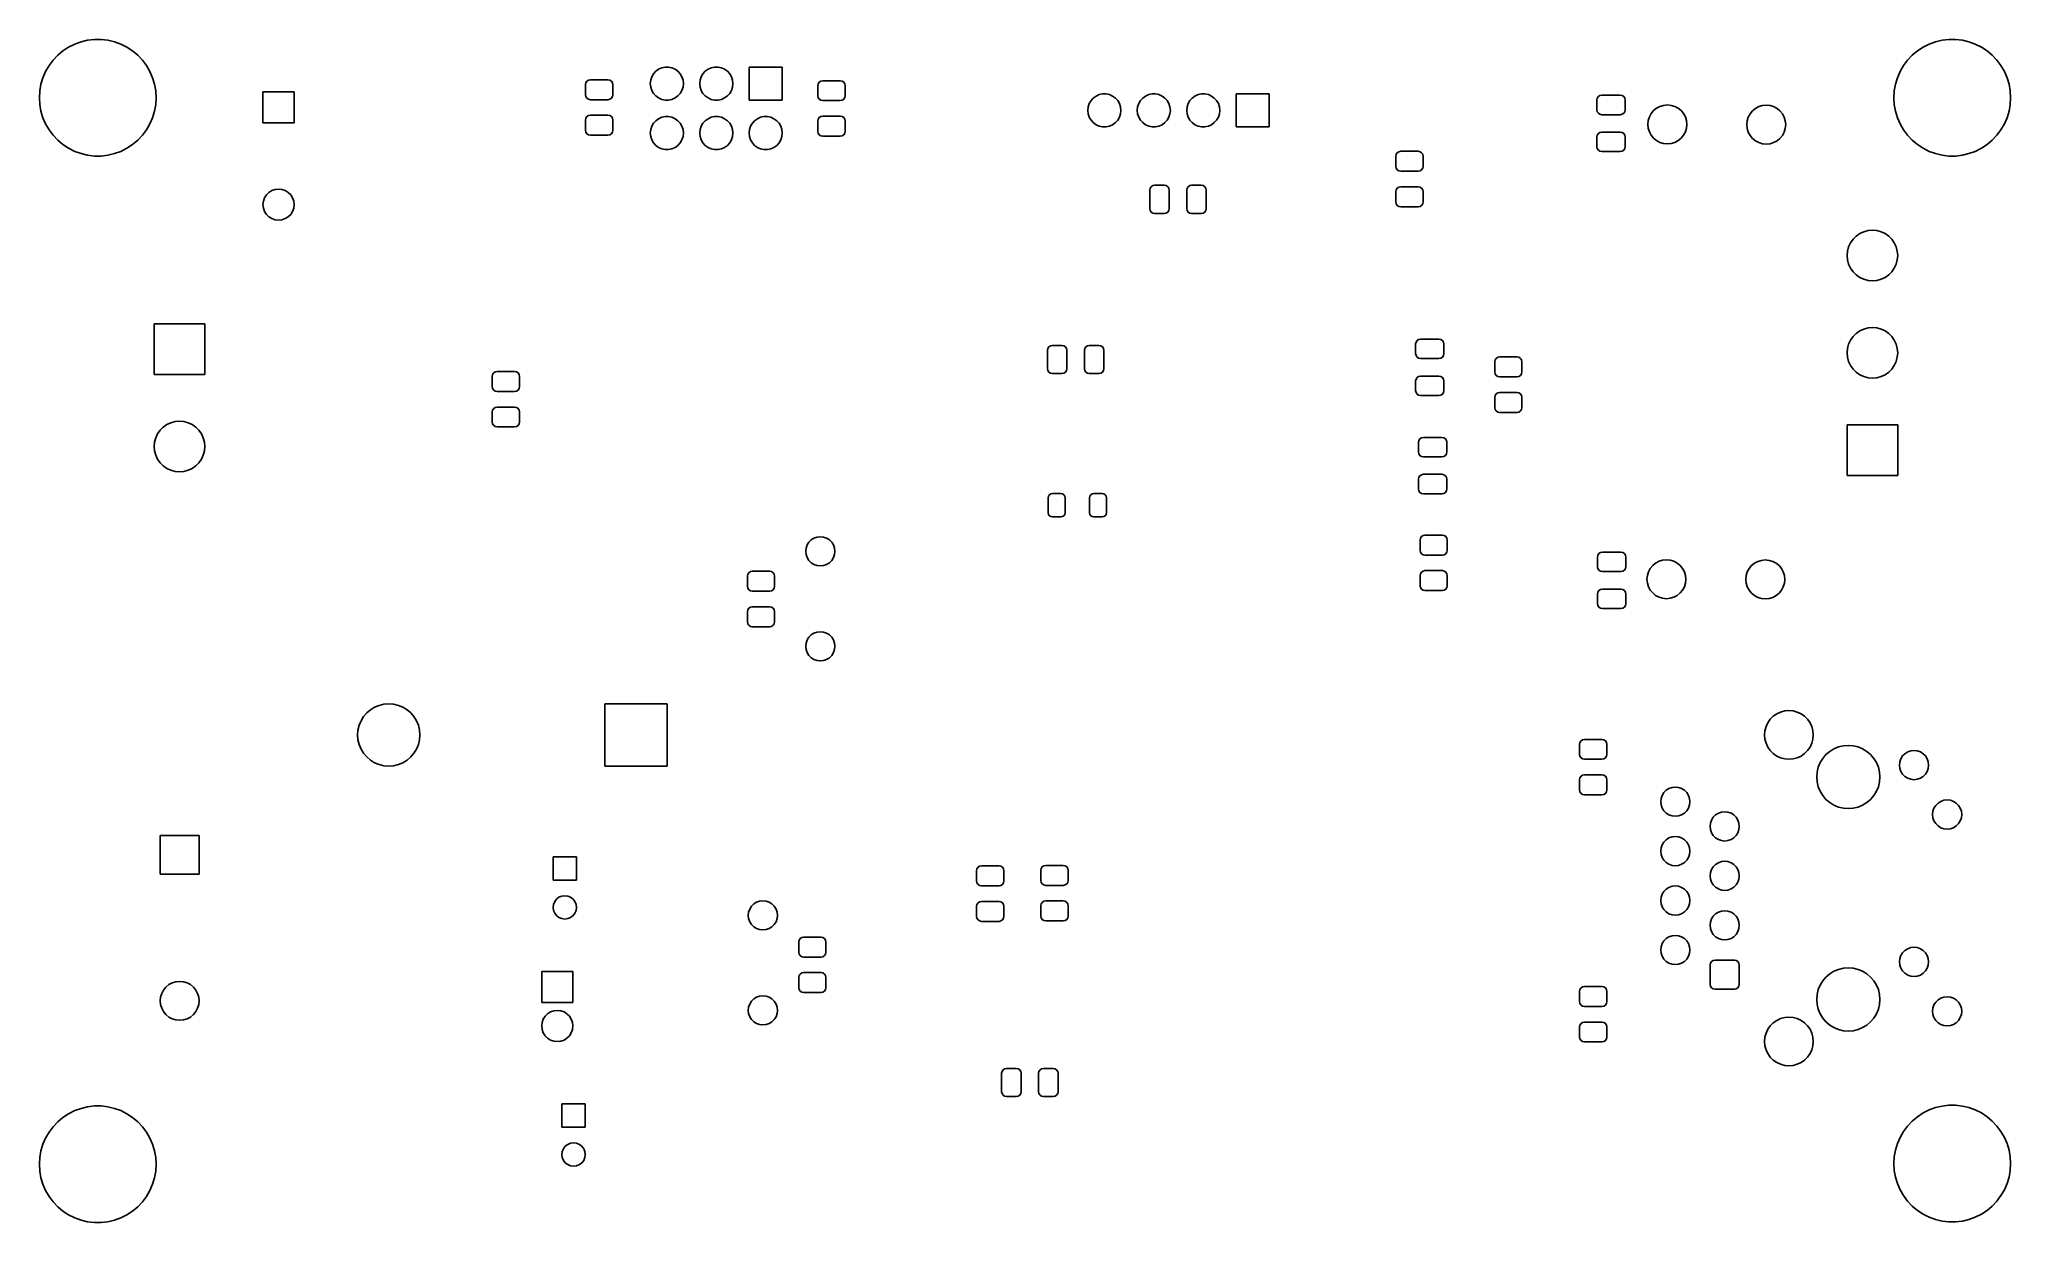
# Model space of a CAD drawing. Extents: x 44 to 145, y -86 to -26.
import ezdxf

# ---------------------------------------------------------------- set-up
doc = ezdxf.new("R2010")
doc.units = 0
doc.layers.add('BLACK', color=7, linetype='CONTINUOUS')

msp = doc.modelspace()

# ---------------------------------------------------------------- linework, layer by layer
at = {"layer": 'BLACK', "linetype": 'CONTINUOUS'}
for p, q in [((45.041275, -26.417879), (45.308524, -26.19363)), ((45.308524, -26.19363), (45.6, -26.001924)), ((45.6, -26.001924), (45.911761, -25.845352)), ((45.911761, -25.845352), (46.23959, -25.726031)), ((46.23959, -25.726031), (46.579055, -25.645577)), ((46.579055, -25.645577), (46.925566, -25.605076)), ((46.925566, -25.605076), (47.274434, -25.605076)), ((47.274434, -25.605076), (47.620945, -25.645577)), ((47.620945, -25.645577), (47.96041, -25.726031)), ((47.96041, -25.726031), (48.288239, -25.845352)), ((48.288239, -25.845352), (48.6, -26.001924)), ((48.6, -26.001924), (48.891476, -26.19363)), ((48.891476, -26.19363), (49.158725, -26.417879)), ((140.341275, -26.417879), (140.608524, -26.19363)), ((140.608524, -26.19363), (140.9, -26.001924)), ((140.9, -26.001924), (141.211761, -25.845352)), ((141.211761, -25.845352), (141.53959, -25.726031)), ((141.53959, -25.726031), (141.879055, -25.645577)), ((141.879055, -25.645577), (142.225566, -25.605076)), ((142.225566, -25.605076), (142.574434, -25.605076)), ((142.574434, -25.605076), (142.920945, -25.645577)), ((142.920945, -25.645577), (143.26041, -25.726031)), ((143.26041, -25.726031), (143.588239, -25.845352)), ((143.588239, -25.845352), (143.9, -26.001924)), ((143.9, -26.001924), (144.191476, -26.19363)), ((144.191476, -26.19363), (144.458725, -26.417879)), ((44.280922, -27.57394), (44.419102, -27.253602)), ((44.419102, -27.253602), (44.593537, -26.951473)), ((44.593537, -26.951473), (44.801867, -26.671637)), ((44.801867, -26.671637), (45.041275, -26.417879)), ((49.158725, -26.417879), (49.398133, -26.671637)), ((49.398133, -26.671637), (49.606463, -26.951473)), ((49.606463, -26.951473), (49.780898, -27.253602)), ((49.780898, -27.253602), (49.919078, -27.57394)), ((75.657336, -27.375383), (75.776239, -27.243327)), ((75.776239, -27.243327), (75.92, -27.138878)), ((75.92, -27.138878), (76.082336, -27.066602)), ((76.082336, -27.066602), (76.256151, -27.029656)), ((76.256151, -27.029656), (76.433849, -27.029656)), ((76.433849, -27.029656), (76.607664, -27.066602)), ((76.607664, -27.066602), (76.77, -27.138878)), ((76.77, -27.138878), (76.913761, -27.243327)), ((76.913761, -27.243327), (77.032664, -27.375383)), ((78.197336, -27.375383), (78.316239, -27.243327)), ((78.316239, -27.243327), (78.46, -27.138878)), ((78.46, -27.138878), (78.622336, -27.066602)), ((78.622336, -27.066602), (78.796151, -27.029656)), ((78.796151, -27.029656), (78.973849, -27.029656)), ((78.973849, -27.029656), (79.147664, -27.066602)), ((79.147664, -27.066602), (79.31, -27.138878)), ((79.31, -27.138878), (79.453761, -27.243327)), ((79.453761, -27.243327), (79.572664, -27.375383)), ((80.575, -28.725), (80.575, -27.025)), ((80.575, -27.025), (82.275, -27.025)), ((82.275, -27.025), (82.275, -28.725)), ((139.580922, -27.57394), (139.719102, -27.253602)), ((139.719102, -27.253602), (139.893537, -26.951473)), ((139.893537, -26.951473), (140.101867, -26.671637)), ((140.101867, -26.671637), (140.341275, -26.417879)), ((144.458725, -26.417879), (144.698133, -26.671637)), ((144.698133, -26.671637), (144.906463, -26.951473)), ((144.906463, -26.951473), (145.080898, -27.253602)), ((145.080898, -27.253602), (145.219078, -27.57394)), ((44.1, -28.6), (44.120285, -28.251721)), ((44.120285, -28.251721), (44.180865, -27.908152)), ((44.180865, -27.908152), (44.280922, -27.57394)), ((49.919078, -27.57394), (50.019135, -27.908152)), ((50.019135, -27.908152), (50.079715, -28.251721)), ((50.079715, -28.251721), (50.1, -28.6)), ((55.588, -29.893349), (55.588, -28.293349)), ((55.588, -28.293349), (57.188, -28.293349)), ((57.188, -28.293349), (57.188, -29.893349)), ((72.1648, -27.925), (72.18383, -27.829329)), ((72.1648, -28.45), (72.1648, -27.925)), ((72.18383, -27.829329), (72.238023, -27.748223)), ((72.238023, -27.748223), (72.319129, -27.69403)), ((72.319129, -27.69403), (72.4148, -27.675)), ((72.4148, -27.675), (73.3148, -27.675)), ((73.3148, -27.675), (73.410471, -27.69403)), ((73.410471, -27.69403), (73.491577, -27.748223)), ((73.491577, -27.748223), (73.54577, -27.829329)), ((73.54577, -27.829329), (73.5648, -27.925)), ((73.5648, -27.925), (73.5648, -28.45)), ((75.495, -27.875), (75.513575, -27.698275)), ((75.513575, -28.051725), (75.495, -27.875)), ((75.513575, -27.698275), (75.568486, -27.529274)), ((75.568486, -28.220726), (75.513575, -28.051725)), ((75.568486, -27.529274), (75.657336, -27.375383)), ((75.657336, -28.374617), (75.568486, -28.220726)), ((77.032664, -27.375383), (77.121514, -27.529274)), ((77.121514, -28.220726), (77.032664, -28.374617)), ((77.121514, -27.529274), (77.176425, -27.698275)), ((77.176425, -28.051725), (77.121514, -28.220726)), ((77.176425, -27.698275), (77.195, -27.875)), ((77.195, -27.875), (77.176425, -28.051725)), ((78.035, -27.875), (78.053575, -27.698275)), ((78.053575, -28.051725), (78.035, -27.875)), ((78.053575, -27.698275), (78.108486, -27.529274)), ((78.108486, -28.220726), (78.053575, -28.051725)), ((78.108486, -27.529274), (78.197336, -27.375383)), ((78.197336, -28.374617), (78.108486, -28.220726)), ((79.572664, -27.375383), (79.661514, -27.529274)), ((79.661514, -28.220726), (79.572664, -28.374617)), ((79.661514, -27.529274), (79.716425, -27.698275)), ((79.716425, -28.051725), (79.661514, -28.220726)), ((79.716425, -27.698275), (79.735, -27.875)), ((79.735, -27.875), (79.716425, -28.051725)), ((84.1064, -27.975), (84.12543, -27.879329)), ((84.1064, -28.5), (84.1064, -27.975)), ((84.12543, -27.879329), (84.179623, -27.798223)), ((84.179623, -27.798223), (84.260729, -27.74403)), ((84.260729, -27.74403), (84.3564, -27.725)), ((84.3564, -27.725), (85.2564, -27.725)), ((85.2564, -27.725), (85.352071, -27.74403)), ((85.352071, -27.74403), (85.433177, -27.798223)), ((85.433177, -27.798223), (85.48737, -27.879329)), ((85.48737, -27.879329), (85.5064, -27.975)), ((85.5064, -27.975), (85.5064, -28.5)), ((139.4, -28.6), (139.420285, -28.251721)), ((139.420285, -28.251721), (139.480865, -27.908152)), ((139.480865, -27.908152), (139.580922, -27.57394)), ((145.219078, -27.57394), (145.319135, -27.908152)), ((145.319135, -27.908152), (145.379715, -28.251721)), ((145.379715, -28.251721), (145.4, -28.6)), ((44.120285, -28.948279), (44.1, -28.6)), ((44.180865, -29.291848), (44.120285, -28.948279)), ((44.280922, -29.62606), (44.180865, -29.291848)), ((50.019135, -29.291848), (49.919078, -29.62606)), ((50.079715, -28.948279), (50.019135, -29.291848)), ((50.1, -28.6), (50.079715, -28.948279)), ((72.18383, -28.545671), (72.1648, -28.45)), ((72.238023, -28.626777), (72.18383, -28.545671)), ((72.319129, -28.68097), (72.238023, -28.626777)), ((72.4148, -28.7), (72.319129, -28.68097)), ((73.3148, -28.7), (72.4148, -28.7)), ((73.410471, -28.68097), (73.3148, -28.7)), ((73.491577, -28.626777), (73.410471, -28.68097)), ((73.54577, -28.545671), (73.491577, -28.626777)), ((73.5648, -28.45), (73.54577, -28.545671)), ((75.776239, -28.506673), (75.657336, -28.374617)), ((75.92, -28.611122), (75.776239, -28.506673)), ((76.082336, -28.683398), (75.92, -28.611122)), ((76.256151, -28.720344), (76.082336, -28.683398)), ((76.433849, -28.720344), (76.256151, -28.720344)), ((76.607664, -28.683398), (76.433849, -28.720344)), ((76.77, -28.611122), (76.607664, -28.683398)), ((76.913761, -28.506673), (76.77, -28.611122)), ((77.032664, -28.374617), (76.913761, -28.506673)), ((78.316239, -28.506673), (78.197336, -28.374617)), ((78.46, -28.611122), (78.316239, -28.506673)), ((78.622336, -28.683398), (78.46, -28.611122)), ((78.796151, -28.720344), (78.622336, -28.683398)), ((78.973849, -28.720344), (78.796151, -28.720344)), ((79.147664, -28.683398), (78.973849, -28.720344)), ((79.31, -28.611122), (79.147664, -28.683398)), ((79.453761, -28.506673), (79.31, -28.611122)), ((79.572664, -28.374617), (79.453761, -28.506673)), ((82.275, -28.725), (80.575, -28.725)), ((84.12543, -28.595671), (84.1064, -28.5)), ((84.179623, -28.676777), (84.12543, -28.595671)), ((84.260729, -28.73097), (84.179623, -28.676777)), ((84.3564, -28.75), (84.260729, -28.73097)), ((85.2564, -28.75), (84.3564, -28.75)), ((85.352071, -28.73097), (85.2564, -28.75)), ((85.433177, -28.676777), (85.352071, -28.73097)), ((85.48737, -28.595671), (85.433177, -28.676777)), ((85.5064, -28.5), (85.48737, -28.595671)), ((97.98, -29.25), (97.998575, -29.073275)), ((97.998575, -29.426725), (97.98, -29.25)), ((97.998575, -29.073275), (98.053486, -28.904274)), ((98.053486, -28.904274), (98.142336, -28.750383)), ((98.142336, -28.750383), (98.261239, -28.618327)), ((98.261239, -28.618327), (98.405, -28.513878)), ((98.405, -28.513878), (98.567336, -28.441602)), ((98.567336, -28.441602), (98.741151, -28.404656)), ((98.741151, -28.404656), (98.918849, -28.404656)), ((98.918849, -28.404656), (99.092664, -28.441602)), ((99.092664, -28.441602), (99.255, -28.513878)), ((99.255, -28.513878), (99.398761, -28.618327)), ((99.398761, -28.618327), (99.517664, -28.750383)), ((99.517664, -28.750383), (99.606514, -28.904274)), ((99.606514, -28.904274), (99.661425, -29.073275)), ((99.661425, -29.073275), (99.68, -29.25)), ((99.68, -29.25), (99.661425, -29.426725)), ((100.52, -29.25), (100.538575, -29.073275)), ((100.538575, -29.426725), (100.52, -29.25)), ((100.538575, -29.073275), (100.593486, -28.904274)), ((100.593486, -28.904274), (100.682336, -28.750383)), ((100.682336, -28.750383), (100.801239, -28.618327)), ((100.801239, -28.618327), (100.945, -28.513878)), ((100.945, -28.513878), (101.107336, -28.441602)), ((101.107336, -28.441602), (101.281151, -28.404656)), ((101.281151, -28.404656), (101.458849, -28.404656)), ((101.458849, -28.404656), (101.632664, -28.441602)), ((101.632664, -28.441602), (101.795, -28.513878)), ((101.795, -28.513878), (101.938761, -28.618327)), ((101.938761, -28.618327), (102.057664, -28.750383)), ((102.057664, -28.750383), (102.146514, -28.904274)), ((102.146514, -28.904274), (102.201425, -29.073275)), ((102.201425, -29.073275), (102.22, -29.25)), ((102.22, -29.25), (102.201425, -29.426725)), ((103.06, -29.25), (103.078575, -29.073275)), ((103.078575, -29.426725), (103.06, -29.25)), ((103.078575, -29.073275), (103.133486, -28.904274)), ((103.133486, -28.904274), (103.222336, -28.750383)), ((103.222336, -28.750383), (103.341239, -28.618327)), ((103.341239, -28.618327), (103.485, -28.513878)), ((103.485, -28.513878), (103.647336, -28.441602)), ((103.647336, -28.441602), (103.821151, -28.404656)), ((103.821151, -28.404656), (103.998849, -28.404656)), ((103.998849, -28.404656), (104.172664, -28.441602)), ((104.172664, -28.441602), (104.335, -28.513878)), ((104.335, -28.513878), (104.478761, -28.618327)), ((104.478761, -28.618327), (104.597664, -28.750383)), ((104.597664, -28.750383), (104.686514, -28.904274)), ((104.686514, -28.904274), (104.741425, -29.073275)), ((104.741425, -29.073275), (104.76, -29.25)), ((104.76, -29.25), (104.741425, -29.426725)), ((105.6, -30.1), (105.6, -28.4)), ((105.6, -28.4), (107.3, -28.4)), ((107.3, -28.4), (107.3, -30.1)), ((124.1414, -28.7212), (124.16043, -28.625529)), ((124.1414, -29.2212), (124.1414, -28.7212)), ((124.16043, -29.316871), (124.1414, -29.2212)), ((124.16043, -28.625529), (124.214623, -28.544423)), ((124.214623, -29.397977), (124.16043, -29.316871)), ((124.214623, -28.544423), (124.295729, -28.49023)), ((124.295729, -28.49023), (124.3914, -28.4712)), ((124.3914, -28.4712), (125.3414, -28.4712)), ((125.3414, -28.4712), (125.437071, -28.49023)), ((125.437071, -28.49023), (125.518177, -28.544423)), ((125.518177, -28.544423), (125.57237, -28.625529)), ((125.57237, -29.316871), (125.518177, -29.397977)), ((125.57237, -28.625529), (125.5914, -28.7212)), ((125.5914, -29.2212), (125.57237, -29.316871)), ((125.5914, -28.7212), (125.5914, -29.2212)), ((126.93053, -29.41643), (127.054893, -29.264893)), ((127.054893, -29.264893), (127.20643, -29.14053)), ((127.20643, -29.14053), (127.379317, -29.04812)), ((127.379317, -29.04812), (127.56691, -28.991215)), ((127.56691, -28.991215), (127.762, -28.972)), ((127.762, -28.972), (127.95709, -28.991215)), ((127.95709, -28.991215), (128.144683, -29.04812)), ((128.144683, -29.04812), (128.31757, -29.14053)), ((128.31757, -29.14053), (128.469107, -29.264893)), ((128.469107, -29.264893), (128.59347, -29.41643)), ((132.01053, -29.42643), (132.134893, -29.274893)), ((132.134893, -29.274893), (132.28643, -29.15053)), ((132.28643, -29.15053), (132.459317, -29.05812)), ((132.459317, -29.05812), (132.64691, -29.001215)), ((132.64691, -29.001215), (132.842, -28.982)), ((132.842, -28.982), (133.03709, -29.001215)), ((133.03709, -29.001215), (133.224683, -29.05812)), ((133.224683, -29.05812), (133.39757, -29.15053)), ((133.39757, -29.15053), (133.549107, -29.274893)), ((133.549107, -29.274893), (133.67347, -29.42643)), ((139.420285, -28.948279), (139.4, -28.6)), ((139.480865, -29.291848), (139.420285, -28.948279)), ((139.580922, -29.62606), (139.480865, -29.291848)), ((145.319135, -29.291848), (145.219078, -29.62606)), ((145.379715, -28.948279), (145.319135, -29.291848)), ((145.4, -28.6), (145.379715, -28.948279)), ((44.419102, -29.946398), (44.280922, -29.62606)), ((44.593537, -30.248527), (44.419102, -29.946398)), ((44.801867, -30.528363), (44.593537, -30.248527)), ((49.606463, -30.248527), (49.398133, -30.528363)), ((49.780898, -29.946398), (49.606463, -30.248527)), ((49.919078, -29.62606), (49.780898, -29.946398)), ((57.188, -29.893349), (55.588, -29.893349)), ((72.1648, -29.75), (72.18383, -29.654329)), ((72.1648, -30.275), (72.1648, -29.75)), ((72.18383, -30.370671), (72.1648, -30.275)), ((72.18383, -29.654329), (72.238023, -29.573223)), ((72.238023, -30.451777), (72.18383, -30.370671)), ((72.238023, -29.573223), (72.319129, -29.51903)), ((72.319129, -29.51903), (72.4148, -29.5)), ((72.4148, -29.5), (73.3148, -29.5)), ((73.3148, -29.5), (73.410471, -29.51903)), ((73.410471, -29.51903), (73.491577, -29.573223)), ((73.491577, -29.573223), (73.54577, -29.654329)), ((73.54577, -30.370671), (73.491577, -30.451777)), ((73.54577, -29.654329), (73.5648, -29.75)), ((73.5648, -30.275), (73.54577, -30.370671)), ((73.5648, -29.75), (73.5648, -30.275)), ((75.495, -30.415), (75.513575, -30.238275)), ((75.513575, -30.238275), (75.568486, -30.069274)), ((75.568486, -30.069274), (75.657336, -29.915383)), ((75.657336, -29.915383), (75.776239, -29.783327)), ((75.776239, -29.783327), (75.92, -29.678878)), ((75.92, -29.678878), (76.082336, -29.606602)), ((76.082336, -29.606602), (76.256151, -29.569656)), ((76.256151, -29.569656), (76.433849, -29.569656)), ((76.433849, -29.569656), (76.607664, -29.606602)), ((76.607664, -29.606602), (76.77, -29.678878)), ((76.77, -29.678878), (76.913761, -29.783327)), ((76.913761, -29.783327), (77.032664, -29.915383)), ((77.032664, -29.915383), (77.121514, -30.069274)), ((77.121514, -30.069274), (77.176425, -30.238275)), ((77.176425, -30.238275), (77.195, -30.415)), ((78.035, -30.415), (78.053575, -30.238275)), ((78.053575, -30.238275), (78.108486, -30.069274)), ((78.108486, -30.069274), (78.197336, -29.915383)), ((78.197336, -29.915383), (78.316239, -29.783327)), ((78.316239, -29.783327), (78.46, -29.678878)), ((78.46, -29.678878), (78.622336, -29.606602)), ((78.622336, -29.606602), (78.796151, -29.569656)), ((78.796151, -29.569656), (78.973849, -29.569656)), ((78.973849, -29.569656), (79.147664, -29.606602)), ((79.147664, -29.606602), (79.31, -29.678878)), ((79.31, -29.678878), (79.453761, -29.783327)), ((79.453761, -29.783327), (79.572664, -29.915383)), ((79.572664, -29.915383), (79.661514, -30.069274)), ((79.661514, -30.069274), (79.716425, -30.238275)), ((79.716425, -30.238275), (79.735, -30.415)), ((80.575, -30.415), (80.593575, -30.238275)), ((80.593575, -30.238275), (80.648486, -30.069274)), ((80.648486, -30.069274), (80.737336, -29.915383)), ((80.737336, -29.915383), (80.856239, -29.783327)), ((80.856239, -29.783327), (81, -29.678878)), ((81, -29.678878), (81.162336, -29.606602)), ((81.162336, -29.606602), (81.336151, -29.569656)), ((81.336151, -29.569656), (81.513849, -29.569656)), ((81.513849, -29.569656), (81.687664, -29.606602)), ((81.687664, -29.606602), (81.85, -29.678878)), ((81.85, -29.678878), (81.993761, -29.783327)), ((81.993761, -29.783327), (82.112664, -29.915383)), ((82.112664, -29.915383), (82.201514, -30.069274)), ((82.201514, -30.069274), (82.256425, -30.238275)), ((82.256425, -30.238275), (82.275, -30.415)), ((84.1064, -29.8), (84.12543, -29.704329)), ((84.1064, -30.325), (84.1064, -29.8)), ((84.12543, -30.420671), (84.1064, -30.325)), ((84.12543, -29.704329), (84.179623, -29.623223)), ((84.179623, -29.623223), (84.260729, -29.56903)), ((84.260729, -29.56903), (84.3564, -29.55)), ((84.3564, -29.55), (85.2564, -29.55)), ((85.2564, -29.55), (85.352071, -29.56903)), ((85.352071, -29.56903), (85.433177, -29.623223)), ((85.433177, -29.623223), (85.48737, -29.704329)), ((85.48737, -29.704329), (85.5064, -29.8)), ((85.5064, -30.325), (85.48737, -30.420671)), ((85.5064, -29.8), (85.5064, -30.325)), ((98.053486, -29.595726), (97.998575, -29.426725)), ((98.142336, -29.749617), (98.053486, -29.595726)), ((98.261239, -29.881673), (98.142336, -29.749617)), ((98.405, -29.986122), (98.261239, -29.881673)), ((98.567336, -30.058398), (98.405, -29.986122)), ((98.741151, -30.095344), (98.567336, -30.058398)), ((98.918849, -30.095344), (98.741151, -30.095344)), ((99.092664, -30.058398), (98.918849, -30.095344)), ((99.255, -29.986122), (99.092664, -30.058398)), ((99.398761, -29.881673), (99.255, -29.986122)), ((99.517664, -29.749617), (99.398761, -29.881673)), ((99.606514, -29.595726), (99.517664, -29.749617)), ((99.661425, -29.426725), (99.606514, -29.595726)), ((100.593486, -29.595726), (100.538575, -29.426725)), ((100.682336, -29.749617), (100.593486, -29.595726)), ((100.801239, -29.881673), (100.682336, -29.749617)), ((100.945, -29.986122), (100.801239, -29.881673)), ((101.107336, -30.058398), (100.945, -29.986122)), ((101.281151, -30.095344), (101.107336, -30.058398)), ((101.458849, -30.095344), (101.281151, -30.095344)), ((101.632664, -30.058398), (101.458849, -30.095344)), ((101.795, -29.986122), (101.632664, -30.058398)), ((101.938761, -29.881673), (101.795, -29.986122)), ((102.057664, -29.749617), (101.938761, -29.881673)), ((102.146514, -29.595726), (102.057664, -29.749617)), ((102.201425, -29.426725), (102.146514, -29.595726)), ((103.133486, -29.595726), (103.078575, -29.426725)), ((103.222336, -29.749617), (103.133486, -29.595726)), ((103.341239, -29.881673), (103.222336, -29.749617)), ((103.485, -29.986122), (103.341239, -29.881673)), ((103.647336, -30.058398), (103.485, -29.986122)), ((103.821151, -30.095344), (103.647336, -30.058398)), ((103.998849, -30.095344), (103.821151, -30.095344)), ((104.172664, -30.058398), (103.998849, -30.095344)), ((104.335, -29.986122), (104.172664, -30.058398)), ((104.478761, -29.881673), (104.335, -29.986122)), ((104.597664, -29.749617), (104.478761, -29.881673)), ((104.686514, -29.595726), (104.597664, -29.749617)), ((104.741425, -29.426725), (104.686514, -29.595726)), ((107.3, -30.1), (105.6, -30.1)), ((124.295729, -29.45217), (124.214623, -29.397977)), ((124.3914, -29.4712), (124.295729, -29.45217)), ((124.295729, -30.39023), (124.3914, -30.3712)), ((125.3414, -29.4712), (124.3914, -29.4712)), ((124.3914, -30.3712), (125.3414, -30.3712)), ((125.437071, -29.45217), (125.3414, -29.4712)), ((125.3414, -30.3712), (125.437071, -30.39023)), ((125.518177, -29.397977), (125.437071, -29.45217)), ((126.762, -29.972), (126.781215, -29.77691)), ((126.781215, -30.16709), (126.762, -29.972)), ((126.781215, -29.77691), (126.83812, -29.589317)), ((126.83812, -30.354683), (126.781215, -30.16709)), ((126.83812, -29.589317), (126.93053, -29.41643)), ((126.93053, -30.52757), (126.83812, -30.354683)), ((128.59347, -29.41643), (128.68588, -29.589317)), ((128.68588, -30.354683), (128.59347, -30.52757)), ((128.68588, -29.589317), (128.742785, -29.77691)), ((128.742785, -30.16709), (128.68588, -30.354683)), ((128.742785, -29.77691), (128.762, -29.972)), ((128.762, -29.972), (128.742785, -30.16709)), ((131.842, -29.982), (131.861215, -29.78691)), ((131.861215, -30.17709), (131.842, -29.982)), ((131.861215, -29.78691), (131.91812, -29.599317)), ((131.91812, -30.364683), (131.861215, -30.17709)), ((131.91812, -29.599317), (132.01053, -29.42643)), ((132.01053, -30.53757), (131.91812, -30.364683)), ((133.67347, -29.42643), (133.76588, -29.599317)), ((133.76588, -30.364683), (133.67347, -30.53757)), ((133.76588, -29.599317), (133.822785, -29.78691)), ((133.822785, -30.17709), (133.76588, -30.364683)), ((133.822785, -29.78691), (133.842, -29.982)), ((133.842, -29.982), (133.822785, -30.17709)), ((139.719102, -29.946398), (139.580922, -29.62606)), ((139.893537, -30.248527), (139.719102, -29.946398)), ((140.101867, -30.528363), (139.893537, -30.248527)), ((144.906463, -30.248527), (144.698133, -30.528363)), ((145.080898, -29.946398), (144.906463, -30.248527)), ((145.219078, -29.62606), (145.080898, -29.946398)), ((45.041275, -30.782121), (44.801867, -30.528363)), ((45.308524, -31.00637), (45.041275, -30.782121)), ((45.6, -31.198076), (45.308524, -31.00637)), ((45.911761, -31.354648), (45.6, -31.198076)), ((46.23959, -31.473969), (45.911761, -31.354648)), ((48.288239, -31.354648), (47.96041, -31.473969)), ((48.6, -31.198076), (48.288239, -31.354648)), ((48.891476, -31.00637), (48.6, -31.198076)), ((49.158725, -30.782121), (48.891476, -31.00637)), ((49.398133, -30.528363), (49.158725, -30.782121)), ((72.319129, -30.50597), (72.238023, -30.451777)), ((72.4148, -30.525), (72.319129, -30.50597)), ((73.3148, -30.525), (72.4148, -30.525)), ((73.410471, -30.50597), (73.3148, -30.525)), ((73.491577, -30.451777), (73.410471, -30.50597)), ((75.513575, -30.591725), (75.495, -30.415)), ((75.568486, -30.760726), (75.513575, -30.591725)), ((75.657336, -30.914617), (75.568486, -30.760726)), ((75.776239, -31.046673), (75.657336, -30.914617)), ((75.92, -31.151122), (75.776239, -31.046673)), ((76.082336, -31.223398), (75.92, -31.151122)), ((76.256151, -31.260344), (76.082336, -31.223398)), ((76.433849, -31.260344), (76.256151, -31.260344)), ((76.607664, -31.223398), (76.433849, -31.260344)), ((76.77, -31.151122), (76.607664, -31.223398)), ((76.913761, -31.046673), (76.77, -31.151122)), ((77.032664, -30.914617), (76.913761, -31.046673)), ((77.121514, -30.760726), (77.032664, -30.914617)), ((77.176425, -30.591725), (77.121514, -30.760726)), ((77.195, -30.415), (77.176425, -30.591725)), ((78.053575, -30.591725), (78.035, -30.415)), ((78.108486, -30.760726), (78.053575, -30.591725)), ((78.197336, -30.914617), (78.108486, -30.760726)), ((78.316239, -31.046673), (78.197336, -30.914617)), ((78.46, -31.151122), (78.316239, -31.046673)), ((78.622336, -31.223398), (78.46, -31.151122)), ((78.796151, -31.260344), (78.622336, -31.223398)), ((78.973849, -31.260344), (78.796151, -31.260344)), ((79.147664, -31.223398), (78.973849, -31.260344)), ((79.31, -31.151122), (79.147664, -31.223398)), ((79.453761, -31.046673), (79.31, -31.151122)), ((79.572664, -30.914617), (79.453761, -31.046673)), ((79.661514, -30.760726), (79.572664, -30.914617)), ((79.716425, -30.591725), (79.661514, -30.760726)), ((79.735, -30.415), (79.716425, -30.591725)), ((80.593575, -30.591725), (80.575, -30.415)), ((80.648486, -30.760726), (80.593575, -30.591725)), ((80.737336, -30.914617), (80.648486, -30.760726)), ((80.856239, -31.046673), (80.737336, -30.914617)), ((81, -31.151122), (80.856239, -31.046673)), ((81.162336, -31.223398), (81, -31.151122)), ((81.336151, -31.260344), (81.162336, -31.223398)), ((81.513849, -31.260344), (81.336151, -31.260344)), ((81.687664, -31.223398), (81.513849, -31.260344)), ((81.85, -31.151122), (81.687664, -31.223398)), ((81.993761, -31.046673), (81.85, -31.151122)), ((82.112664, -30.914617), (81.993761, -31.046673)), ((82.201514, -30.760726), (82.112664, -30.914617)), ((82.256425, -30.591725), (82.201514, -30.760726)), ((82.275, -30.415), (82.256425, -30.591725)), ((84.179623, -30.501777), (84.12543, -30.420671)), ((84.260729, -30.55597), (84.179623, -30.501777)), ((84.3564, -30.575), (84.260729, -30.55597)), ((85.2564, -30.575), (84.3564, -30.575)), ((85.352071, -30.55597), (85.2564, -30.575)), ((85.433177, -30.501777), (85.352071, -30.55597)), ((85.48737, -30.420671), (85.433177, -30.501777)), ((113.880223, -31.426223), (113.961329, -31.37203)), ((113.961329, -31.37203), (114.057, -31.353)), ((114.057, -31.353), (114.957, -31.353)), ((114.957, -31.353), (115.052671, -31.37203)), ((115.052671, -31.37203), (115.133777, -31.426223)), ((124.1414, -30.6212), (124.16043, -30.525529)), ((124.1414, -31.1212), (124.1414, -30.6212)), ((124.16043, -31.216871), (124.1414, -31.1212)), ((124.16043, -30.525529), (124.214623, -30.444423)), ((124.214623, -31.297977), (124.16043, -31.216871)), ((124.214623, -30.444423), (124.295729, -30.39023)), ((124.295729, -31.35217), (124.214623, -31.297977)), ((124.3914, -31.3712), (124.295729, -31.35217)), ((125.3414, -31.3712), (124.3914, -31.3712)), ((125.437071, -31.35217), (125.3414, -31.3712)), ((125.437071, -30.39023), (125.518177, -30.444423)), ((125.518177, -31.297977), (125.437071, -31.35217)), ((125.518177, -30.444423), (125.57237, -30.525529)), ((125.57237, -31.216871), (125.518177, -31.297977)), ((125.57237, -30.525529), (125.5914, -30.6212)), ((125.5914, -31.1212), (125.57237, -31.216871)), ((125.5914, -30.6212), (125.5914, -31.1212)), ((127.054893, -30.679107), (126.93053, -30.52757)), ((127.20643, -30.80347), (127.054893, -30.679107)), ((127.379317, -30.89588), (127.20643, -30.80347)), ((127.56691, -30.952785), (127.379317, -30.89588)), ((127.762, -30.972), (127.56691, -30.952785)), ((127.95709, -30.952785), (127.762, -30.972)), ((128.144683, -30.89588), (127.95709, -30.952785)), ((128.31757, -30.80347), (128.144683, -30.89588)), ((128.469107, -30.679107), (128.31757, -30.80347)), ((128.59347, -30.52757), (128.469107, -30.679107)), ((132.134893, -30.689107), (132.01053, -30.53757)), ((132.28643, -30.81347), (132.134893, -30.689107)), ((132.459317, -30.90588), (132.28643, -30.81347)), ((132.64691, -30.962785), (132.459317, -30.90588)), ((132.842, -30.982), (132.64691, -30.962785)), ((133.03709, -30.962785), (132.842, -30.982)), ((133.224683, -30.90588), (133.03709, -30.962785)), ((133.39757, -30.81347), (133.224683, -30.90588)), ((133.549107, -30.689107), (133.39757, -30.81347)), ((133.67347, -30.53757), (133.549107, -30.689107)), ((140.341275, -30.782121), (140.101867, -30.528363)), ((140.608524, -31.00637), (140.341275, -30.782121)), ((140.9, -31.198076), (140.608524, -31.00637)), ((141.211761, -31.354648), (140.9, -31.198076)), ((141.53959, -31.473969), (141.211761, -31.354648)), ((143.588239, -31.354648), (143.26041, -31.473969)), ((143.9, -31.198076), (143.588239, -31.354648)), ((144.191476, -31.00637), (143.9, -31.198076)), ((144.458725, -30.782121), (144.191476, -31.00637)), ((144.698133, -30.528363), (144.458725, -30.782121)), ((46.579055, -31.554423), (46.23959, -31.473969)), ((46.925566, -31.594924), (46.579055, -31.554423)), ((47.274434, -31.594924), (46.925566, -31.594924)), ((47.620945, -31.554423), (47.274434, -31.594924)), ((47.96041, -31.473969), (47.620945, -31.554423)), ((113.807, -31.603), (113.82603, -31.507329)), ((113.807, -32.128), (113.807, -31.603)), ((113.82603, -32.223671), (113.807, -32.128)), ((113.82603, -31.507329), (113.880223, -31.426223)), ((113.880223, -32.304777), (113.82603, -32.223671)), ((113.961329, -32.35897), (113.880223, -32.304777)), ((114.057, -32.378), (113.961329, -32.35897)), ((114.957, -32.378), (114.057, -32.378)), ((115.052671, -32.35897), (114.957, -32.378)), ((115.133777, -32.304777), (115.052671, -32.35897)), ((115.133777, -31.426223), (115.18797, -31.507329)), ((115.18797, -32.223671), (115.133777, -32.304777)), ((115.18797, -31.507329), (115.207, -31.603)), ((115.207, -32.128), (115.18797, -32.223671)), ((115.207, -31.603), (115.207, -32.128)), ((141.879055, -31.554423), (141.53959, -31.473969)), ((142.225566, -31.594924), (141.879055, -31.554423)), ((142.574434, -31.594924), (142.225566, -31.594924)), ((142.920945, -31.554423), (142.574434, -31.594924)), ((143.26041, -31.473969), (142.920945, -31.554423)), ((55.889208, -33.467884), (56.040893, -33.372574)), ((56.040893, -33.372574), (56.209983, -33.313407)), ((56.209983, -33.313407), (56.388, -33.293349)), ((56.388, -33.293349), (56.566017, -33.313407)), ((56.566017, -33.313407), (56.735107, -33.372574)), ((56.735107, -33.372574), (56.886792, -33.467884)), ((101.1592, -33.347), (101.17823, -33.251329)), ((101.1592, -34.297), (101.1592, -33.347)), ((101.17823, -33.251329), (101.232423, -33.170223)), ((101.232423, -33.170223), (101.313529, -33.11603)), ((101.313529, -33.11603), (101.4092, -33.097)), ((101.4092, -33.097), (101.9092, -33.097)), ((101.9092, -33.097), (102.004871, -33.11603)), ((102.004871, -33.11603), (102.085977, -33.170223)), ((102.085977, -33.170223), (102.14017, -33.251329)), ((102.14017, -33.251329), (102.1592, -33.347)), ((102.1592, -33.347), (102.1592, -34.297)), ((103.0592, -33.347), (103.07823, -33.251329)), ((103.0592, -34.297), (103.0592, -33.347)), ((103.07823, -33.251329), (103.132423, -33.170223)), ((103.132423, -33.170223), (103.213529, -33.11603)), ((103.213529, -33.11603), (103.3092, -33.097)), ((103.3092, -33.097), (103.8092, -33.097)), ((103.8092, -33.097), (103.904871, -33.11603)), ((103.904871, -33.11603), (103.985977, -33.170223)), ((103.985977, -33.170223), (104.04017, -33.251329)), ((104.04017, -33.251329), (104.0592, -33.347)), ((104.0592, -33.347), (104.0592, -34.297)), ((113.807, -33.428), (113.82603, -33.332329)), ((113.807, -33.953), (113.807, -33.428)), ((113.82603, -33.332329), (113.880223, -33.251223)), ((113.880223, -33.251223), (113.961329, -33.19703)), ((113.961329, -33.19703), (114.057, -33.178)), ((114.057, -33.178), (114.957, -33.178)), ((114.957, -33.178), (115.052671, -33.19703)), ((115.052671, -33.19703), (115.133777, -33.251223)), ((115.133777, -33.251223), (115.18797, -33.332329)), ((115.18797, -33.332329), (115.207, -33.428)), ((115.207, -33.428), (115.207, -33.953)), ((55.588, -34.093349), (55.608058, -33.915332)), ((55.608058, -34.271366), (55.588, -34.093349)), ((55.608058, -33.915332), (55.667225, -33.746242)), ((55.667225, -34.440456), (55.608058, -34.271366)), ((55.667225, -33.746242), (55.762535, -33.594557)), ((55.762535, -34.592141), (55.667225, -34.440456)), ((55.762535, -33.594557), (55.889208, -33.467884)), ((56.886792, -33.467884), (57.013465, -33.594557)), ((57.013465, -33.594557), (57.108775, -33.746242)), ((57.108775, -34.440456), (57.013465, -34.592141)), ((57.108775, -33.746242), (57.167942, -33.915332)), ((57.167942, -34.271366), (57.108775, -34.440456)), ((57.167942, -33.915332), (57.188, -34.093349)), ((57.188, -34.093349), (57.167942, -34.271366)), ((101.17823, -34.392671), (101.1592, -34.297)), ((101.232423, -34.473777), (101.17823, -34.392671)), ((102.14017, -34.392671), (102.085977, -34.473777)), ((102.1592, -34.297), (102.14017, -34.392671)), ((103.07823, -34.392671), (103.0592, -34.297)), ((103.132423, -34.473777), (103.07823, -34.392671)), ((104.04017, -34.392671), (103.985977, -34.473777)), ((104.0592, -34.297), (104.04017, -34.392671)), ((113.82603, -34.048671), (113.807, -33.953)), ((113.880223, -34.129777), (113.82603, -34.048671)), ((113.961329, -34.18397), (113.880223, -34.129777)), ((114.057, -34.203), (113.961329, -34.18397)), ((114.957, -34.203), (114.057, -34.203)), ((115.052671, -34.18397), (114.957, -34.203)), ((115.133777, -34.129777), (115.052671, -34.18397)), ((115.18797, -34.048671), (115.133777, -34.129777)), ((115.207, -33.953), (115.18797, -34.048671)), ((55.889208, -34.718814), (55.762535, -34.592141)), ((56.040893, -34.814124), (55.889208, -34.718814)), ((56.209983, -34.873291), (56.040893, -34.814124)), ((56.388, -34.893349), (56.209983, -34.873291)), ((56.566017, -34.873291), (56.388, -34.893349)), ((56.735107, -34.814124), (56.566017, -34.873291)), ((56.886792, -34.718814), (56.735107, -34.814124)), ((57.013465, -34.592141), (56.886792, -34.718814)), ((101.313529, -34.52797), (101.232423, -34.473777)), ((101.4092, -34.547), (101.313529, -34.52797)), ((101.9092, -34.547), (101.4092, -34.547)), ((102.004871, -34.52797), (101.9092, -34.547)), ((102.085977, -34.473777), (102.004871, -34.52797)), ((103.213529, -34.52797), (103.132423, -34.473777)), ((103.3092, -34.547), (103.213529, -34.52797)), ((103.8092, -34.547), (103.3092, -34.547)), ((103.904871, -34.52797), (103.8092, -34.547)), ((103.985977, -34.473777), (103.904871, -34.52797)), ((137.855374, -35.4852), (138.074257, -35.42655)), ((138.074257, -35.42655), (138.3, -35.4068)), ((138.3, -35.4068), (138.525743, -35.42655)), ((138.525743, -35.42655), (138.744626, -35.4852)), ((137.01975, -36.481057), (137.0784, -36.262174)), ((137.0784, -36.262174), (137.174167, -36.0568)), ((137.174167, -36.0568), (137.304142, -35.871176)), ((137.304142, -35.871176), (137.464376, -35.710942)), ((137.464376, -35.710942), (137.65, -35.580967)), ((137.65, -35.580967), (137.855374, -35.4852)), ((138.744626, -35.4852), (138.95, -35.580967)), ((138.95, -35.580967), (139.135624, -35.710942)), ((139.135624, -35.710942), (139.295858, -35.871176)), ((139.295858, -35.871176), (139.425833, -36.0568)), ((139.425833, -36.0568), (139.5216, -36.262174)), ((139.5216, -36.262174), (139.58025, -36.481057)), ((137, -36.7068), (137.01975, -36.481057)), ((137.01975, -36.932543), (137, -36.7068)), ((137.0784, -37.151426), (137.01975, -36.932543)), ((137.174167, -37.3568), (137.0784, -37.151426)), ((137.304142, -37.542424), (137.174167, -37.3568)), ((139.425833, -37.3568), (139.295858, -37.542424)), ((139.5216, -37.151426), (139.425833, -37.3568)), ((139.58025, -36.932543), (139.5216, -37.151426)), ((139.58025, -36.481057), (139.6, -36.7068)), ((139.6, -36.7068), (139.58025, -36.932543)), ((137.464376, -37.702658), (137.304142, -37.542424)), ((137.65, -37.832633), (137.464376, -37.702658)), ((137.855374, -37.9284), (137.65, -37.832633)), ((138.074257, -37.98705), (137.855374, -37.9284)), ((138.3, -38.0068), (138.074257, -37.98705)), ((138.525743, -37.98705), (138.3, -38.0068)), ((138.744626, -37.9284), (138.525743, -37.98705)), ((138.95, -37.832633), (138.744626, -37.9284)), ((139.135624, -37.702658), (138.95, -37.832633)), ((139.295858, -37.542424), (139.135624, -37.702658)), ((50, -42.818651), (50, -40.218651)), ((50, -40.218651), (52.6, -40.218651)), ((52.6, -40.218651), (52.6, -42.818651)), ((137.65, -40.580967), (137.855374, -40.4852)), ((137.855374, -40.4852), (138.074257, -40.42655)), ((138.074257, -40.42655), (138.3, -40.4068)), ((138.3, -40.4068), (138.525743, -40.42655)), ((138.525743, -40.42655), (138.744626, -40.4852)), ((138.744626, -40.4852), (138.95, -40.580967)), ((95.9, -41.575), (95.91903, -41.479329)), ((95.91903, -41.479329), (95.973223, -41.398223)), ((95.973223, -41.398223), (96.054329, -41.34403)), ((96.054329, -41.34403), (96.15, -41.325)), ((96.15, -41.325), (96.65, -41.325)), ((96.65, -41.325), (96.745671, -41.34403)), ((96.745671, -41.34403), (96.826777, -41.398223)), ((96.826777, -41.398223), (96.88097, -41.479329)), ((96.88097, -41.479329), (96.9, -41.575)), ((97.8, -41.575), (97.81903, -41.479329)), ((97.81903, -41.479329), (97.873223, -41.398223)), ((97.873223, -41.398223), (97.954329, -41.34403)), ((97.954329, -41.34403), (98.05, -41.325)), ((98.05, -41.325), (98.55, -41.325)), ((98.55, -41.325), (98.645671, -41.34403)), ((98.645671, -41.34403), (98.726777, -41.398223)), ((98.726777, -41.398223), (98.78097, -41.479329)), ((98.78097, -41.479329), (98.8, -41.575)), ((114.825, -41.25), (114.84403, -41.154329)), ((114.825, -41.75), (114.825, -41.25)), ((114.84403, -41.154329), (114.898223, -41.073223)), ((114.898223, -41.073223), (114.979329, -41.01903)), ((114.979329, -41.01903), (115.075, -41)), ((115.075, -41), (116.025, -41)), ((116.025, -41), (116.120671, -41.01903)), ((116.120671, -41.01903), (116.201777, -41.073223)), ((116.201777, -41.073223), (116.25597, -41.154329)), ((116.25597, -41.154329), (116.275, -41.25)), ((116.275, -41.25), (116.275, -41.75)), ((137, -41.7068), (137.01975, -41.481057)), ((137.01975, -41.481057), (137.0784, -41.262174)), ((137.0784, -41.262174), (137.174167, -41.0568)), ((137.174167, -41.0568), (137.304142, -40.871176)), ((137.304142, -40.871176), (137.464376, -40.710942)), ((137.464376, -40.710942), (137.65, -40.580967)), ((138.95, -40.580967), (139.135624, -40.710942)), ((139.135624, -40.710942), (139.295858, -40.871176)), ((139.295858, -40.871176), (139.425833, -41.0568)), ((139.425833, -41.0568), (139.5216, -41.262174)), ((139.5216, -41.262174), (139.58025, -41.481057)), ((139.58025, -41.481057), (139.6, -41.7068)), ((95.9, -42.525), (95.9, -41.575)), ((95.91903, -42.620671), (95.9, -42.525)), ((96.9, -42.525), (96.88097, -42.620671)), ((96.9, -41.575), (96.9, -42.525)), ((97.8, -42.525), (97.8, -41.575)), ((97.81903, -42.620671), (97.8, -42.525)), ((98.8, -42.525), (98.78097, -42.620671)), ((98.8, -41.575), (98.8, -42.525)), ((114.84403, -41.845671), (114.825, -41.75)), ((114.898223, -41.926777), (114.84403, -41.845671)), ((114.979329, -41.98097), (114.898223, -41.926777)), ((115.075, -42), (114.979329, -41.98097)), ((116.025, -42), (115.075, -42)), ((116.120671, -41.98097), (116.025, -42)), ((116.201777, -41.926777), (116.120671, -41.98097)), ((116.25597, -41.845671), (116.201777, -41.926777)), ((116.275, -41.75), (116.25597, -41.845671)), ((118.887, -42.1675), (118.90603, -42.071829)), ((118.887, -42.6925), (118.887, -42.1675)), ((118.90603, -42.071829), (118.960223, -41.990723)), ((118.960223, -41.990723), (119.041329, -41.93653)), ((119.041329, -41.93653), (119.137, -41.9175)), ((119.137, -41.9175), (120.037, -41.9175)), ((120.037, -41.9175), (120.132671, -41.93653)), ((120.132671, -41.93653), (120.213777, -41.990723)), ((120.213777, -41.990723), (120.26797, -42.071829)), ((120.26797, -42.071829), (120.287, -42.1675)), ((120.287, -42.1675), (120.287, -42.6925)), ((137.01975, -41.932543), (137, -41.7068)), ((137.0784, -42.151426), (137.01975, -41.932543)), ((137.174167, -42.3568), (137.0784, -42.151426)), ((137.304142, -42.542424), (137.174167, -42.3568)), ((137.464376, -42.702658), (137.304142, -42.542424)), ((139.295858, -42.542424), (139.135624, -42.702658)), ((139.425833, -42.3568), (139.295858, -42.542424)), ((139.5216, -42.151426), (139.425833, -42.3568)), ((139.58025, -41.932543), (139.5216, -42.151426)), ((139.6, -41.7068), (139.58025, -41.932543)), ((52.6, -42.818651), (50, -42.818651)), ((67.372, -42.9175), (67.39103, -42.821829)), ((67.372, -43.4425), (67.372, -42.9175)), ((67.39103, -43.538171), (67.372, -43.4425)), ((67.39103, -42.821829), (67.445223, -42.740723)), ((67.445223, -43.619277), (67.39103, -43.538171)), ((67.445223, -42.740723), (67.526329, -42.68653)), ((67.526329, -42.68653), (67.622, -42.6675)), ((67.622, -42.6675), (68.522, -42.6675)), ((68.522, -42.6675), (68.617671, -42.68653)), ((68.617671, -42.68653), (68.698777, -42.740723)), ((68.698777, -42.740723), (68.75297, -42.821829)), ((68.75297, -43.538171), (68.698777, -43.619277)), ((68.75297, -42.821829), (68.772, -42.9175)), ((68.772, -43.4425), (68.75297, -43.538171)), ((68.772, -42.9175), (68.772, -43.4425)), ((95.973223, -42.701777), (95.91903, -42.620671)), ((96.054329, -42.75597), (95.973223, -42.701777)), ((96.15, -42.775), (96.054329, -42.75597)), ((96.65, -42.775), (96.15, -42.775)), ((96.745671, -42.75597), (96.65, -42.775)), ((96.826777, -42.701777), (96.745671, -42.75597)), ((96.88097, -42.620671), (96.826777, -42.701777)), ((97.873223, -42.701777), (97.81903, -42.620671)), ((97.954329, -42.75597), (97.873223, -42.701777)), ((98.05, -42.775), (97.954329, -42.75597)), ((98.55, -42.775), (98.05, -42.775)), ((98.645671, -42.75597), (98.55, -42.775)), ((98.726777, -42.701777), (98.645671, -42.75597)), ((98.78097, -42.620671), (98.726777, -42.701777)), ((114.825, -43.15), (114.84403, -43.054329)), ((114.825, -43.65), (114.825, -43.15)), ((114.84403, -43.054329), (114.898223, -42.973223)), ((114.898223, -42.973223), (114.979329, -42.91903)), ((114.979329, -42.91903), (115.075, -42.9)), ((115.075, -42.9), (116.025, -42.9)), ((116.025, -42.9), (116.120671, -42.91903)), ((116.120671, -42.91903), (116.201777, -42.973223)), ((116.201777, -42.973223), (116.25597, -43.054329)), ((116.25597, -43.054329), (116.275, -43.15)), ((116.275, -43.15), (116.275, -43.65)), ((118.90603, -42.788171), (118.887, -42.6925)), ((118.960223, -42.869277), (118.90603, -42.788171)), ((119.041329, -42.92347), (118.960223, -42.869277)), ((119.137, -42.9425), (119.041329, -42.92347)), ((120.037, -42.9425), (119.137, -42.9425)), ((120.132671, -42.92347), (120.037, -42.9425)), ((120.213777, -42.869277), (120.132671, -42.92347)), ((120.26797, -42.788171), (120.213777, -42.869277)), ((120.287, -42.6925), (120.26797, -42.788171)), ((137.65, -42.832633), (137.464376, -42.702658)), ((137.855374, -42.9284), (137.65, -42.832633)), ((138.074257, -42.98705), (137.855374, -42.9284)), ((138.3, -43.0068), (138.074257, -42.98705)), ((138.525743, -42.98705), (138.3, -43.0068)), ((138.744626, -42.9284), (138.525743, -42.98705)), ((138.95, -42.832633), (138.744626, -42.9284)), ((139.135624, -42.702658), (138.95, -42.832633)), ((67.39103, -44.646829), (67.445223, -44.565723)), ((67.526329, -43.67347), (67.445223, -43.619277)), ((67.445223, -44.565723), (67.526329, -44.51153)), ((67.622, -43.6925), (67.526329, -43.67347)), ((67.526329, -44.51153), (67.622, -44.4925)), ((68.522, -43.6925), (67.622, -43.6925)), ((67.622, -44.4925), (68.522, -44.4925)), ((68.617671, -43.67347), (68.522, -43.6925)), ((68.522, -44.4925), (68.617671, -44.51153)), ((68.698777, -43.619277), (68.617671, -43.67347)), ((68.617671, -44.51153), (68.698777, -44.565723)), ((68.698777, -44.565723), (68.75297, -44.646829)), ((114.84403, -43.745671), (114.825, -43.65)), ((114.898223, -43.826777), (114.84403, -43.745671)), ((114.979329, -43.88097), (114.898223, -43.826777)), ((115.075, -43.9), (114.979329, -43.88097)), ((116.025, -43.9), (115.075, -43.9)), ((116.120671, -43.88097), (116.025, -43.9)), ((116.201777, -43.826777), (116.120671, -43.88097)), ((116.25597, -43.745671), (116.201777, -43.826777)), ((116.275, -43.65), (116.25597, -43.745671)), ((118.887, -43.9925), (118.90603, -43.896829)), ((118.887, -44.5175), (118.887, -43.9925)), ((118.90603, -44.613171), (118.887, -44.5175)), ((118.90603, -43.896829), (118.960223, -43.815723)), ((118.960223, -43.815723), (119.041329, -43.76153)), ((119.041329, -43.76153), (119.137, -43.7425)), ((119.137, -43.7425), (120.037, -43.7425)), ((120.037, -43.7425), (120.132671, -43.76153)), ((120.132671, -43.76153), (120.213777, -43.815723)), ((120.213777, -43.815723), (120.26797, -43.896829)), ((120.26797, -43.896829), (120.287, -43.9925)), ((120.287, -44.5175), (120.26797, -44.613171)), ((120.287, -43.9925), (120.287, -44.5175)), ((50.304142, -45.683027), (50.464376, -45.522793)), ((50.464376, -45.522793), (50.65, -45.392818)), ((50.65, -45.392818), (50.855374, -45.297051)), ((50.855374, -45.297051), (51.074257, -45.238401)), ((51.074257, -45.238401), (51.3, -45.218651)), ((51.3, -45.218651), (51.525743, -45.238401)), ((51.525743, -45.238401), (51.744626, -45.297051)), ((51.744626, -45.297051), (51.95, -45.392818)), ((51.95, -45.392818), (52.135624, -45.522793)), ((52.135624, -45.522793), (52.295858, -45.683027)), ((67.372, -44.7425), (67.39103, -44.646829)), ((67.372, -45.2675), (67.372, -44.7425)), ((67.39103, -45.363171), (67.372, -45.2675)), ((67.445223, -45.444277), (67.39103, -45.363171)), ((67.526329, -45.49847), (67.445223, -45.444277)), ((67.622, -45.5175), (67.526329, -45.49847)), ((68.522, -45.5175), (67.622, -45.5175)), ((68.617671, -45.49847), (68.522, -45.5175)), ((68.698777, -45.444277), (68.617671, -45.49847)), ((68.75297, -45.363171), (68.698777, -45.444277)), ((68.75297, -44.646829), (68.772, -44.7425)), ((68.772, -45.2675), (68.75297, -45.363171)), ((68.772, -44.7425), (68.772, -45.2675)), ((118.960223, -44.694277), (118.90603, -44.613171)), ((119.041329, -44.74847), (118.960223, -44.694277)), ((119.137, -44.7675), (119.041329, -44.74847)), ((120.037, -44.7675), (119.137, -44.7675)), ((120.132671, -44.74847), (120.037, -44.7675)), ((120.213777, -44.694277), (120.132671, -44.74847)), ((120.26797, -44.613171), (120.213777, -44.694277)), ((137, -48.0068), (137, -45.4068)), ((137, -45.4068), (139.6, -45.4068)), ((139.6, -45.4068), (139.6, -48.0068)), ((50, -46.518651), (50.01975, -46.292908)), ((50.01975, -46.744394), (50, -46.518651)), ((50.01975, -46.292908), (50.0784, -46.074025)), ((50.0784, -46.074025), (50.174167, -45.868651)), ((50.174167, -45.868651), (50.304142, -45.683027)), ((52.295858, -45.683027), (52.425833, -45.868651)), ((52.425833, -45.868651), (52.5216, -46.074025)), ((52.5216, -46.074025), (52.58025, -46.292908)), ((52.58025, -46.292908), (52.6, -46.518651)), ((52.6, -46.518651), (52.58025, -46.744394)), ((114.975, -46.3), (114.99403, -46.204329)), ((114.975, -46.8), (114.975, -46.3)), ((114.99403, -46.204329), (115.048223, -46.123223)), ((115.048223, -46.123223), (115.129329, -46.06903)), ((115.129329, -46.06903), (115.225, -46.05)), ((115.225, -46.05), (116.175, -46.05)), ((116.175, -46.05), (116.270671, -46.06903)), ((116.270671, -46.06903), (116.351777, -46.123223)), ((116.351777, -46.123223), (116.40597, -46.204329)), ((116.40597, -46.204329), (116.425, -46.3)), ((116.425, -46.3), (116.425, -46.8)), ((50.0784, -46.963277), (50.01975, -46.744394)), ((50.174167, -47.168651), (50.0784, -46.963277)), ((50.304142, -47.354275), (50.174167, -47.168651)), ((50.464376, -47.514509), (50.304142, -47.354275)), ((50.65, -47.644484), (50.464376, -47.514509)), ((52.135624, -47.514509), (51.95, -47.644484)), ((52.295858, -47.354275), (52.135624, -47.514509)), ((52.425833, -47.168651), (52.295858, -47.354275)), ((52.5216, -46.963277), (52.425833, -47.168651)), ((52.58025, -46.744394), (52.5216, -46.963277)), ((114.99403, -46.895671), (114.975, -46.8)), ((115.048223, -46.976777), (114.99403, -46.895671)), ((115.129329, -47.03097), (115.048223, -46.976777)), ((115.225, -47.05), (115.129329, -47.03097)), ((116.175, -47.05), (115.225, -47.05)), ((116.270671, -47.03097), (116.175, -47.05)), ((116.351777, -46.976777), (116.270671, -47.03097)), ((116.40597, -46.895671), (116.351777, -46.976777)), ((116.425, -46.8), (116.40597, -46.895671)), ((50.855374, -47.740251), (50.65, -47.644484)), ((51.074257, -47.798901), (50.855374, -47.740251)), ((51.3, -47.818651), (51.074257, -47.798901)), ((51.525743, -47.798901), (51.3, -47.818651)), ((51.744626, -47.740251), (51.525743, -47.798901)), ((51.95, -47.644484), (51.744626, -47.740251)), ((114.975, -48.2), (114.99403, -48.104329)), ((114.975, -48.7), (114.975, -48.2)), ((114.99403, -48.104329), (115.048223, -48.023223)), ((115.048223, -48.023223), (115.129329, -47.96903)), ((115.129329, -47.96903), (115.225, -47.95)), ((115.225, -47.95), (116.175, -47.95)), ((116.175, -47.95), (116.270671, -47.96903)), ((116.270671, -47.96903), (116.351777, -48.023223)), ((116.351777, -48.023223), (116.40597, -48.104329)), ((116.40597, -48.104329), (116.425, -48.2)), ((116.425, -48.2), (116.425, -48.7)), ((139.6, -48.0068), (137, -48.0068)), ((95.9375, -49.16075), (95.954151, -49.077038)), ((95.9375, -49.92325), (95.9375, -49.16075)), ((95.954151, -49.077038), (96.00157, -49.00607)), ((96.00157, -49.00607), (96.072538, -48.958651)), ((96.072538, -48.958651), (96.15625, -48.942)), ((96.15625, -48.942), (96.59375, -48.942)), ((96.59375, -48.942), (96.677462, -48.958651)), ((96.677462, -48.958651), (96.74843, -49.00607)), ((96.74843, -49.00607), (96.795849, -49.077038)), ((96.795849, -49.077038), (96.8125, -49.16075)), ((96.8125, -49.16075), (96.8125, -49.92325)), ((98.0625, -49.16075), (98.079151, -49.077038)), ((98.0625, -49.92325), (98.0625, -49.16075)), ((98.079151, -49.077038), (98.12657, -49.00607)), ((98.12657, -49.00607), (98.197538, -48.958651)), ((98.197538, -48.958651), (98.28125, -48.942)), ((98.28125, -48.942), (98.71875, -48.942)), ((98.71875, -48.942), (98.802462, -48.958651)), ((98.802462, -48.958651), (98.87343, -49.00607)), ((98.87343, -49.00607), (98.920849, -49.077038)), ((98.920849, -49.077038), (98.9375, -49.16075)), ((98.9375, -49.16075), (98.9375, -49.92325)), ((114.99403, -48.795671), (114.975, -48.7)), ((115.048223, -48.876777), (114.99403, -48.795671)), ((115.129329, -48.93097), (115.048223, -48.876777)), ((115.225, -48.95), (115.129329, -48.93097)), ((116.175, -48.95), (115.225, -48.95)), ((116.270671, -48.93097), (116.175, -48.95)), ((116.351777, -48.876777), (116.270671, -48.93097)), ((116.40597, -48.795671), (116.351777, -48.876777)), ((116.425, -48.7), (116.40597, -48.795671)), ((95.954151, -50.006962), (95.9375, -49.92325)), ((96.00157, -50.07793), (95.954151, -50.006962)), ((96.072538, -50.125349), (96.00157, -50.07793)), ((96.15625, -50.142), (96.072538, -50.125349)), ((96.59375, -50.142), (96.15625, -50.142)), ((96.677462, -50.125349), (96.59375, -50.142)), ((96.74843, -50.07793), (96.677462, -50.125349)), ((96.795849, -50.006962), (96.74843, -50.07793)), ((96.8125, -49.92325), (96.795849, -50.006962)), ((98.079151, -50.006962), (98.0625, -49.92325)), ((98.12657, -50.07793), (98.079151, -50.006962)), ((98.197538, -50.125349), (98.12657, -50.07793)), ((98.28125, -50.142), (98.197538, -50.125349)), ((98.71875, -50.142), (98.28125, -50.142)), ((98.802462, -50.125349), (98.71875, -50.142)), ((98.87343, -50.07793), (98.802462, -50.125349)), ((98.920849, -50.006962), (98.87343, -50.07793)), ((98.9375, -49.92325), (98.920849, -50.006962)), ((83.498304, -51.739109), (83.553773, -51.580587)), ((83.553773, -51.580587), (83.643126, -51.438383)), ((83.643126, -51.438383), (83.761883, -51.319626)), ((83.761883, -51.319626), (83.904087, -51.230273)), ((83.904087, -51.230273), (84.062609, -51.174804)), ((84.062609, -51.174804), (84.2295, -51.156)), ((84.2295, -51.156), (84.396391, -51.174804)), ((84.396391, -51.174804), (84.554913, -51.230273)), ((84.554913, -51.230273), (84.697117, -51.319626)), ((84.697117, -51.319626), (84.815874, -51.438383)), ((84.815874, -51.438383), (84.905227, -51.580587)), ((84.905227, -51.580587), (84.960696, -51.739109)), ((115.05, -51.325), (115.06903, -51.229329)), ((115.05, -51.85), (115.05, -51.325)), ((115.06903, -51.229329), (115.123223, -51.148223)), ((115.123223, -51.148223), (115.204329, -51.09403)), ((115.204329, -51.09403), (115.3, -51.075)), ((115.3, -51.075), (116.2, -51.075)), ((116.2, -51.075), (116.295671, -51.09403)), ((116.295671, -51.09403), (116.376777, -51.148223)), ((116.376777, -51.148223), (116.43097, -51.229329)), ((116.43097, -51.229329), (116.45, -51.325)), ((116.45, -51.325), (116.45, -51.85)), ((83.4795, -51.906), (83.498304, -51.739109)), ((83.498304, -52.072891), (83.4795, -51.906)), ((83.553773, -52.231413), (83.498304, -52.072891)), ((83.643126, -52.373617), (83.553773, -52.231413)), ((83.761883, -52.492374), (83.643126, -52.373617)), ((83.904087, -52.581727), (83.761883, -52.492374)), ((84.062609, -52.637196), (83.904087, -52.581727)), ((84.2295, -52.656), (84.062609, -52.637196)), ((84.396391, -52.637196), (84.2295, -52.656)), ((84.554913, -52.581727), (84.396391, -52.637196)), ((84.697117, -52.492374), (84.554913, -52.581727)), ((84.815874, -52.373617), (84.697117, -52.492374)), ((84.905227, -52.231413), (84.815874, -52.373617)), ((84.960696, -52.072891), (84.905227, -52.231413)), ((84.960696, -51.739109), (84.9795, -51.906)), ((84.9795, -51.906), (84.960696, -52.072891)), ((115.06903, -51.945671), (115.05, -51.85)), ((115.123223, -52.026777), (115.06903, -51.945671)), ((115.204329, -52.08097), (115.123223, -52.026777)), ((115.3, -52.1), (115.204329, -52.08097)), ((116.2, -52.1), (115.3, -52.1)), ((116.295671, -52.08097), (116.2, -52.1)), ((116.376777, -52.026777), (116.295671, -52.08097)), ((116.43097, -51.945671), (116.376777, -52.026777)), ((116.45, -51.85), (116.43097, -51.945671)), ((124.175, -52.2), (124.19403, -52.104329)), ((124.175, -52.7), (124.175, -52.2)), ((124.19403, -52.104329), (124.248223, -52.023223)), ((124.248223, -52.023223), (124.329329, -51.96903)), ((124.329329, -51.96903), (124.425, -51.95)), ((124.425, -51.95), (125.375, -51.95)), ((125.375, -51.95), (125.470671, -51.96903)), ((125.470671, -51.96903), (125.551777, -52.023223)), ((125.551777, -52.023223), (125.60597, -52.104329)), ((125.60597, -52.104329), (125.625, -52.2)), ((125.625, -52.2), (125.625, -52.7)), ((126.88353, -52.78443), (127.007893, -52.632893)), ((127.007893, -52.632893), (127.15943, -52.50853)), ((127.15943, -52.50853), (127.332317, -52.41612)), ((127.332317, -52.41612), (127.51991, -52.359215)), ((127.51991, -52.359215), (127.715, -52.34)), ((127.715, -52.34), (127.91009, -52.359215)), ((127.91009, -52.359215), (128.097683, -52.41612)), ((128.097683, -52.41612), (128.27057, -52.50853)), ((128.27057, -52.50853), (128.422107, -52.632893)), ((128.422107, -52.632893), (128.54647, -52.78443)), ((131.96353, -52.79443), (132.087893, -52.642893)), ((132.087893, -52.642893), (132.23943, -52.51853)), ((132.23943, -52.51853), (132.412317, -52.42612)), ((132.412317, -52.42612), (132.59991, -52.369215)), ((132.59991, -52.369215), (132.795, -52.35)), ((132.795, -52.35), (132.99009, -52.369215)), ((132.99009, -52.369215), (133.177683, -52.42612)), ((133.177683, -52.42612), (133.35057, -52.51853)), ((133.35057, -52.51853), (133.502107, -52.642893)), ((133.502107, -52.642893), (133.62647, -52.79443)), ((80.4815, -53.181), (80.50053, -53.085329)), ((80.4815, -53.706), (80.4815, -53.181)), ((80.50053, -53.085329), (80.554723, -53.004223)), ((80.554723, -53.004223), (80.635829, -52.95003)), ((80.635829, -52.95003), (80.7315, -52.931)), ((80.7315, -52.931), (81.6315, -52.931)), ((81.6315, -52.931), (81.727171, -52.95003)), ((81.727171, -52.95003), (81.808277, -53.004223)), ((81.808277, -53.004223), (81.86247, -53.085329)), ((81.86247, -53.085329), (81.8815, -53.181)), ((81.8815, -53.181), (81.8815, -53.706)), ((115.05, -53.15), (115.06903, -53.054329)), ((115.05, -53.675), (115.05, -53.15)), ((115.06903, -53.770671), (115.05, -53.675)), ((115.06903, -53.054329), (115.123223, -52.973223)), ((115.123223, -52.973223), (115.204329, -52.91903)), ((115.204329, -52.91903), (115.3, -52.9)), ((115.3, -52.9), (116.2, -52.9)), ((116.2, -52.9), (116.295671, -52.91903)), ((116.295671, -52.91903), (116.376777, -52.973223)), ((116.376777, -52.973223), (116.43097, -53.054329)), ((116.43097, -53.054329), (116.45, -53.15)), ((116.45, -53.675), (116.43097, -53.770671)), ((116.45, -53.15), (116.45, -53.675)), ((124.19403, -52.795671), (124.175, -52.7)), ((124.248223, -52.876777), (124.19403, -52.795671)), ((124.329329, -52.93097), (124.248223, -52.876777)), ((124.425, -52.95), (124.329329, -52.93097)), ((125.375, -52.95), (124.425, -52.95)), ((125.470671, -52.93097), (125.375, -52.95)), ((125.551777, -52.876777), (125.470671, -52.93097)), ((125.60597, -52.795671), (125.551777, -52.876777)), ((125.625, -52.7), (125.60597, -52.795671)), ((126.715, -53.34), (126.734215, -53.14491)), ((126.734215, -53.53509), (126.715, -53.34)), ((126.734215, -53.14491), (126.79112, -52.957317)), ((126.79112, -53.722683), (126.734215, -53.53509)), ((126.79112, -52.957317), (126.88353, -52.78443)), ((128.54647, -52.78443), (128.63888, -52.957317)), ((128.63888, -52.957317), (128.695785, -53.14491)), ((128.695785, -53.53509), (128.63888, -53.722683)), ((128.695785, -53.14491), (128.715, -53.34)), ((128.715, -53.34), (128.695785, -53.53509)), ((131.795, -53.35), (131.814215, -53.15491)), ((131.814215, -53.54509), (131.795, -53.35)), ((131.814215, -53.15491), (131.87112, -52.967317)), ((131.87112, -53.732683), (131.814215, -53.54509)), ((131.87112, -52.967317), (131.96353, -52.79443)), ((133.62647, -52.79443), (133.71888, -52.967317)), ((133.71888, -52.967317), (133.775785, -53.15491)), ((133.775785, -53.54509), (133.71888, -53.732683)), ((133.775785, -53.15491), (133.795, -53.35)), ((133.795, -53.35), (133.775785, -53.54509)), ((80.50053, -53.801671), (80.4815, -53.706)), ((80.554723, -53.882777), (80.50053, -53.801671)), ((80.635829, -53.93697), (80.554723, -53.882777)), ((80.7315, -53.956), (80.635829, -53.93697)), ((81.6315, -53.956), (80.7315, -53.956)), ((81.727171, -53.93697), (81.6315, -53.956)), ((81.808277, -53.882777), (81.727171, -53.93697)), ((81.86247, -53.801671), (81.808277, -53.882777)), ((81.8815, -53.706), (81.86247, -53.801671)), ((115.123223, -53.851777), (115.06903, -53.770671)), ((115.204329, -53.90597), (115.123223, -53.851777)), ((115.3, -53.925), (115.204329, -53.90597)), ((116.2, -53.925), (115.3, -53.925)), ((116.295671, -53.90597), (116.2, -53.925)), ((116.376777, -53.851777), (116.295671, -53.90597)), ((116.43097, -53.770671), (116.376777, -53.851777)), ((124.175, -54.1), (124.19403, -54.004329)), ((124.175, -54.6), (124.175, -54.1)), ((124.19403, -54.695671), (124.175, -54.6)), ((124.19403, -54.004329), (124.248223, -53.923223)), ((124.248223, -54.776777), (124.19403, -54.695671)), ((124.248223, -53.923223), (124.329329, -53.86903)), ((124.329329, -53.86903), (124.425, -53.85)), ((124.425, -53.85), (125.375, -53.85)), ((125.375, -53.85), (125.470671, -53.86903)), ((125.470671, -53.86903), (125.551777, -53.923223)), ((125.551777, -53.923223), (125.60597, -54.004329)), ((125.60597, -54.695671), (125.551777, -54.776777)), ((125.60597, -54.004329), (125.625, -54.1)), ((125.625, -54.6), (125.60597, -54.695671)), ((125.625, -54.1), (125.625, -54.6)), ((126.88353, -53.89557), (126.79112, -53.722683)), ((127.007893, -54.047107), (126.88353, -53.89557)), ((127.15943, -54.17147), (127.007893, -54.047107)), ((127.332317, -54.26388), (127.15943, -54.17147)), ((127.51991, -54.320785), (127.332317, -54.26388)), ((127.715, -54.34), (127.51991, -54.320785)), ((127.91009, -54.320785), (127.715, -54.34)), ((128.097683, -54.26388), (127.91009, -54.320785)), ((128.27057, -54.17147), (128.097683, -54.26388)), ((128.422107, -54.047107), (128.27057, -54.17147)), ((128.54647, -53.89557), (128.422107, -54.047107)), ((128.63888, -53.722683), (128.54647, -53.89557)), ((131.96353, -53.90557), (131.87112, -53.732683)), ((132.087893, -54.057107), (131.96353, -53.90557)), ((132.23943, -54.18147), (132.087893, -54.057107)), ((132.412317, -54.27388), (132.23943, -54.18147)), ((132.59991, -54.330785), (132.412317, -54.27388)), ((132.795, -54.35), (132.59991, -54.330785)), ((132.99009, -54.330785), (132.795, -54.35)), ((133.177683, -54.27388), (132.99009, -54.330785)), ((133.35057, -54.18147), (133.177683, -54.27388)), ((133.502107, -54.057107), (133.35057, -54.18147)), ((133.62647, -53.90557), (133.502107, -54.057107)), ((133.71888, -53.732683), (133.62647, -53.90557)), ((80.4815, -55.006), (80.50053, -54.910329)), ((80.4815, -55.531), (80.4815, -55.006)), ((80.50053, -55.626671), (80.4815, -55.531)), ((80.50053, -54.910329), (80.554723, -54.829223)), ((80.554723, -55.707777), (80.50053, -55.626671)), ((80.554723, -54.829223), (80.635829, -54.77503)), ((80.635829, -55.76197), (80.554723, -55.707777)), ((80.635829, -54.77503), (80.7315, -54.756)), ((80.7315, -54.756), (81.6315, -54.756)), ((81.6315, -54.756), (81.727171, -54.77503)), ((81.727171, -54.77503), (81.808277, -54.829223)), ((81.808277, -55.707777), (81.727171, -55.76197)), ((81.808277, -54.829223), (81.86247, -54.910329)), ((81.86247, -55.626671), (81.808277, -55.707777)), ((81.86247, -54.910329), (81.8815, -55.006)), ((81.8815, -55.531), (81.86247, -55.626671)), ((81.8815, -55.006), (81.8815, -55.531)), ((124.329329, -54.83097), (124.248223, -54.776777)), ((124.425, -54.85), (124.329329, -54.83097)), ((125.375, -54.85), (124.425, -54.85)), ((125.470671, -54.83097), (125.375, -54.85)), ((125.551777, -54.776777), (125.470671, -54.83097)), ((80.7315, -55.781), (80.635829, -55.76197)), ((81.6315, -55.781), (80.7315, -55.781)), ((81.727171, -55.76197), (81.6315, -55.781)), ((83.4795, -56.786), (83.498304, -56.619109)), ((83.498304, -56.619109), (83.553773, -56.460587)), ((83.553773, -56.460587), (83.643126, -56.318383)), ((83.643126, -56.318383), (83.761883, -56.199626)), ((83.761883, -56.199626), (83.904087, -56.110273)), ((83.904087, -56.110273), (84.062609, -56.054804)), ((84.062609, -56.054804), (84.2295, -56.036)), ((84.2295, -56.036), (84.396391, -56.054804)), ((84.396391, -56.054804), (84.554913, -56.110273)), ((84.554913, -56.110273), (84.697117, -56.199626)), ((84.697117, -56.199626), (84.815874, -56.318383)), ((84.815874, -56.318383), (84.905227, -56.460587)), ((84.905227, -56.460587), (84.960696, -56.619109)), ((84.960696, -56.619109), (84.9795, -56.786)), ((83.498304, -56.952891), (83.4795, -56.786)), ((83.553773, -57.111413), (83.498304, -56.952891)), ((83.643126, -57.253617), (83.553773, -57.111413)), ((83.761883, -57.372374), (83.643126, -57.253617)), ((83.904087, -57.461727), (83.761883, -57.372374)), ((84.062609, -57.517196), (83.904087, -57.461727)), ((84.2295, -57.536), (84.062609, -57.517196)), ((84.396391, -57.517196), (84.2295, -57.536)), ((84.554913, -57.461727), (84.396391, -57.517196)), ((84.697117, -57.372374), (84.554913, -57.461727)), ((84.815874, -57.253617), (84.697117, -57.372374)), ((84.905227, -57.111413), (84.815874, -57.253617)), ((84.960696, -56.952891), (84.905227, -57.111413)), ((84.9795, -56.786), (84.960696, -56.952891)), ((61.557773, -59.81931), (61.801905, -59.760699)), ((61.801905, -59.760699), (62.0522, -59.741)), ((62.0522, -59.741), (62.302495, -59.760699)), ((62.302495, -59.760699), (62.546627, -59.81931)), ((73.1522, -62.941), (73.1522, -59.741)), ((73.1522, -59.741), (76.3522, -59.741)), ((76.3522, -59.741), (76.3522, -62.941)), ((60.53051, -60.846573), (60.62659, -60.614615)), ((60.62659, -60.614615), (60.757773, -60.400544)), ((60.757773, -60.400544), (60.920829, -60.209629)), ((60.920829, -60.209629), (61.111744, -60.046573)), ((61.111744, -60.046573), (61.325815, -59.91539)), ((61.325815, -59.91539), (61.557773, -59.81931)), ((62.546627, -59.81931), (62.778585, -59.91539)), ((62.778585, -59.91539), (62.992656, -60.046573)), ((62.992656, -60.046573), (63.183571, -60.209629)), ((63.183571, -60.209629), (63.346627, -60.400544)), ((63.346627, -60.400544), (63.47781, -60.614615)), ((63.47781, -60.614615), (63.57389, -60.846573)), ((132.835384, -60.912475), (132.927468, -60.715)), ((132.927468, -60.715), (133.052444, -60.536515)), ((133.052444, -60.536515), (133.206515, -60.382444)), ((133.206515, -60.382444), (133.385, -60.257468)), ((133.385, -60.257468), (133.582475, -60.165384)), ((133.582475, -60.165384), (133.79294, -60.10899)), ((133.79294, -60.10899), (134.01, -60.09)), ((134.01, -60.09), (134.22706, -60.10899)), ((134.22706, -60.10899), (134.437525, -60.165384)), ((134.437525, -60.165384), (134.635, -60.257468)), ((134.635, -60.257468), (134.813485, -60.382444)), ((134.813485, -60.382444), (134.967556, -60.536515)), ((134.967556, -60.536515), (135.092532, -60.715)), ((135.092532, -60.715), (135.184616, -60.912475)), ((60.4522, -61.341), (60.471899, -61.090705)), ((60.471899, -61.591295), (60.4522, -61.341)), ((60.471899, -61.090705), (60.53051, -60.846573)), ((60.53051, -61.835427), (60.471899, -61.591295)), ((63.57389, -60.846573), (63.632501, -61.090705)), ((63.632501, -61.591295), (63.57389, -61.835427)), ((63.632501, -61.090705), (63.6522, -61.341)), ((63.6522, -61.341), (63.632501, -61.591295)), ((123.252, -61.817), (123.27103, -61.721329)), ((123.27103, -61.721329), (123.325223, -61.640223)), ((123.325223, -61.640223), (123.406329, -61.58603)), ((123.406329, -61.58603), (123.502, -61.567)), ((123.502, -61.567), (124.402, -61.567)), ((124.402, -61.567), (124.497671, -61.58603)), ((124.497671, -61.58603), (124.578777, -61.640223)), ((124.578777, -61.640223), (124.63297, -61.721329)), ((124.63297, -61.721329), (124.652, -61.817)), ((132.76, -61.34), (132.77899, -61.12294)), ((132.77899, -61.55706), (132.76, -61.34)), ((132.77899, -61.12294), (132.835384, -60.912475)), ((132.835384, -61.767525), (132.77899, -61.55706)), ((132.927468, -61.965), (132.835384, -61.767525)), ((135.184616, -61.767525), (135.092532, -61.965)), ((135.184616, -60.912475), (135.24101, -61.12294)), ((135.24101, -61.55706), (135.184616, -61.767525)), ((135.24101, -61.12294), (135.26, -61.34)), ((135.26, -61.34), (135.24101, -61.55706)), ((60.62659, -62.067385), (60.53051, -61.835427)), ((60.757773, -62.281456), (60.62659, -62.067385)), ((60.920829, -62.472371), (60.757773, -62.281456)), ((61.111744, -62.635427), (60.920829, -62.472371)), ((61.325815, -62.76661), (61.111744, -62.635427)), ((61.557773, -62.86269), (61.325815, -62.76661)), ((62.778585, -62.76661), (62.546627, -62.86269)), ((62.992656, -62.635427), (62.778585, -62.76661)), ((63.183571, -62.472371), (62.992656, -62.635427)), ((63.346627, -62.281456), (63.183571, -62.472371)), ((63.47781, -62.067385), (63.346627, -62.281456)), ((63.57389, -61.835427), (63.47781, -62.067385)), ((123.252, -62.342), (123.252, -61.817)), ((123.27103, -62.437671), (123.252, -62.342)), ((123.325223, -62.518777), (123.27103, -62.437671)), ((123.406329, -62.57297), (123.325223, -62.518777)), ((123.502, -62.592), (123.406329, -62.57297)), ((124.402, -62.592), (123.502, -62.592)), ((124.497671, -62.57297), (124.402, -62.592)), ((124.578777, -62.518777), (124.497671, -62.57297)), ((124.63297, -62.437671), (124.578777, -62.518777)), ((124.652, -62.342), (124.63297, -62.437671)), ((124.652, -61.817), (124.652, -62.342)), ((133.052444, -62.143485), (132.927468, -61.965)), ((133.206515, -62.297556), (133.052444, -62.143485)), ((133.385, -62.422532), (133.206515, -62.297556)), ((133.582475, -62.514616), (133.385, -62.422532)), ((133.79294, -62.57101), (133.582475, -62.514616)), ((134.01, -62.59), (133.79294, -62.57101)), ((134.22706, -62.57101), (134.01, -62.59)), ((134.437525, -62.514616), (134.22706, -62.57101)), ((134.635, -62.422532), (134.437525, -62.514616)), ((134.813485, -62.297556), (134.635, -62.422532)), ((134.967556, -62.143485), (134.813485, -62.297556)), ((135.092532, -61.965), (134.967556, -62.143485)), ((135.514533, -62.997847), (135.612114, -62.762265)), ((135.612114, -62.762265), (135.745347, -62.544849)), ((135.745347, -62.544849), (135.910951, -62.350951)), ((135.910951, -62.350951), (136.104849, -62.185347)), ((136.104849, -62.185347), (136.322265, -62.052114)), ((136.322265, -62.052114), (136.557847, -61.954533)), ((136.557847, -61.954533), (136.805794, -61.895006)), ((136.805794, -61.895006), (137.06, -61.875)), ((137.06, -61.875), (137.314206, -61.895006)), ((137.314206, -61.895006), (137.562153, -61.954533)), ((137.562153, -61.954533), (137.797735, -62.052114)), ((137.797735, -62.052114), (138.015151, -62.185347)), ((138.015151, -62.185347), (138.209049, -62.350951)), ((138.209049, -62.350951), (138.374653, -62.544849)), ((138.374653, -62.544849), (138.507886, -62.762265)), ((138.507886, -62.762265), (138.605467, -62.997847)), ((139.69, -62.89), (139.708804, -62.723109)), ((139.708804, -62.723109), (139.764273, -62.564587)), ((139.764273, -62.564587), (139.853626, -62.422383)), ((139.853626, -62.422383), (139.972383, -62.303626)), ((139.972383, -62.303626), (140.114587, -62.214273)), ((140.114587, -62.214273), (140.273109, -62.158804)), ((140.273109, -62.158804), (140.44, -62.14)), ((140.44, -62.14), (140.606891, -62.158804)), ((140.606891, -62.158804), (140.765413, -62.214273)), ((140.765413, -62.214273), (140.907617, -62.303626)), ((140.907617, -62.303626), (141.026374, -62.422383)), ((141.026374, -62.422383), (141.115727, -62.564587)), ((141.115727, -62.564587), (141.171196, -62.723109)), ((141.171196, -62.723109), (141.19, -62.89)), ((61.801905, -62.921301), (61.557773, -62.86269)), ((62.0522, -62.941), (61.801905, -62.921301)), ((62.302495, -62.921301), (62.0522, -62.941)), ((62.546627, -62.86269), (62.302495, -62.921301)), ((76.3522, -62.941), (73.1522, -62.941)), ((123.252, -63.642), (123.27103, -63.546329)), ((123.252, -64.167), (123.252, -63.642)), ((123.27103, -63.546329), (123.325223, -63.465223)), ((123.325223, -63.465223), (123.406329, -63.41103)), ((123.406329, -63.41103), (123.502, -63.392)), ((123.502, -63.392), (124.402, -63.392)), ((124.402, -63.392), (124.497671, -63.41103)), ((124.497671, -63.41103), (124.578777, -63.465223)), ((124.578777, -63.465223), (124.63297, -63.546329)), ((124.63297, -63.546329), (124.652, -63.642)), ((124.652, -63.642), (124.652, -64.167)), ((135.435, -63.5), (135.455006, -63.245794)), ((135.455006, -63.754206), (135.435, -63.5)), ((135.455006, -63.245794), (135.514533, -62.997847)), ((135.514533, -64.002153), (135.455006, -63.754206)), ((138.605467, -62.997847), (138.664994, -63.245794)), ((138.664994, -63.754206), (138.605467, -64.002153)), ((138.664994, -63.245794), (138.685, -63.5)), ((138.685, -63.5), (138.664994, -63.754206)), ((139.708804, -63.056891), (139.69, -62.89)), ((139.764273, -63.215413), (139.708804, -63.056891)), ((139.853626, -63.357617), (139.764273, -63.215413)), ((139.972383, -63.476374), (139.853626, -63.357617)), ((140.114587, -63.565727), (139.972383, -63.476374)), ((140.273109, -63.621196), (140.114587, -63.565727)), ((140.44, -63.64), (140.273109, -63.621196)), ((140.606891, -63.621196), (140.44, -63.64)), ((140.765413, -63.565727), (140.606891, -63.621196)), ((140.907617, -63.476374), (140.765413, -63.565727)), ((141.026374, -63.357617), (140.907617, -63.476374)), ((141.115727, -63.215413), (141.026374, -63.357617)), ((141.171196, -63.056891), (141.115727, -63.215413)), ((141.19, -62.89), (141.171196, -63.056891)), ((123.27103, -64.262671), (123.252, -64.167)), ((123.325223, -64.343777), (123.27103, -64.262671)), ((123.406329, -64.39797), (123.325223, -64.343777)), ((123.502, -64.417), (123.406329, -64.39797)), ((124.402, -64.417), (123.502, -64.417)), ((124.497671, -64.39797), (124.402, -64.417)), ((124.578777, -64.343777), (124.497671, -64.39797)), ((124.63297, -64.262671), (124.578777, -64.343777)), ((124.652, -64.167), (124.63297, -64.262671)), ((127.42, -64.77), (127.438804, -64.603109)), ((127.438804, -64.936891), (127.42, -64.77)), ((127.438804, -64.603109), (127.494273, -64.444587)), ((127.494273, -64.444587), (127.583626, -64.302383)), ((127.583626, -64.302383), (127.702383, -64.183626)), ((127.702383, -64.183626), (127.844587, -64.094273)), ((127.844587, -64.094273), (128.003109, -64.038804)), ((128.003109, -64.038804), (128.17, -64.02)), ((128.17, -64.02), (128.336891, -64.038804)), ((128.336891, -64.038804), (128.495413, -64.094273)), ((128.495413, -64.094273), (128.637617, -64.183626)), ((128.637617, -64.183626), (128.756374, -64.302383)), ((128.756374, -64.302383), (128.845727, -64.444587)), ((128.845727, -64.444587), (128.901196, -64.603109)), ((128.901196, -64.603109), (128.92, -64.77)), ((128.92, -64.77), (128.901196, -64.936891)), ((135.612114, -64.237735), (135.514533, -64.002153)), ((135.745347, -64.455151), (135.612114, -64.237735)), ((135.910951, -64.649049), (135.745347, -64.455151)), ((136.104849, -64.814653), (135.910951, -64.649049)), ((136.322265, -64.947886), (136.104849, -64.814653)), ((138.015151, -64.814653), (137.797735, -64.947886)), ((138.209049, -64.649049), (138.015151, -64.814653)), ((138.374653, -64.455151), (138.209049, -64.649049)), ((138.507886, -64.237735), (138.374653, -64.455151)), ((138.605467, -64.002153), (138.507886, -64.237735)), ((141.672383, -64.843626), (141.814587, -64.754273)), ((141.814587, -64.754273), (141.973109, -64.698804)), ((141.973109, -64.698804), (142.14, -64.68)), ((142.14, -64.68), (142.306891, -64.698804)), ((142.306891, -64.698804), (142.465413, -64.754273)), ((142.465413, -64.754273), (142.607617, -64.843626)), ((127.494273, -65.095413), (127.438804, -64.936891)), ((127.583626, -65.237617), (127.494273, -65.095413)), ((127.702383, -65.356374), (127.583626, -65.237617)), ((127.844587, -65.445727), (127.702383, -65.356374)), ((128.003109, -65.501196), (127.844587, -65.445727)), ((128.17, -65.52), (128.003109, -65.501196)), ((128.336891, -65.501196), (128.17, -65.52)), ((128.495413, -65.445727), (128.336891, -65.501196)), ((128.637617, -65.356374), (128.495413, -65.445727)), ((128.756374, -65.237617), (128.637617, -65.356374)), ((128.845727, -65.095413), (128.756374, -65.237617)), ((128.901196, -64.936891), (128.845727, -65.095413)), ((129.978804, -65.873109), (130.034273, -65.714587)), ((130.034273, -65.714587), (130.123626, -65.572383)), ((130.123626, -65.572383), (130.242383, -65.453626)), ((130.242383, -65.453626), (130.384587, -65.364273)), ((130.384587, -65.364273), (130.543109, -65.308804)), ((130.543109, -65.308804), (130.71, -65.29)), ((130.71, -65.29), (130.876891, -65.308804)), ((130.876891, -65.308804), (131.035413, -65.364273)), ((131.035413, -65.364273), (131.177617, -65.453626)), ((131.177617, -65.453626), (131.296374, -65.572383)), ((131.296374, -65.572383), (131.385727, -65.714587)), ((131.385727, -65.714587), (131.441196, -65.873109)), ((136.557847, -65.045467), (136.322265, -64.947886)), ((136.805794, -65.104994), (136.557847, -65.045467)), ((137.06, -65.125), (136.805794, -65.104994)), ((137.314206, -65.104994), (137.06, -65.125)), ((137.562153, -65.045467), (137.314206, -65.104994)), ((137.797735, -64.947886), (137.562153, -65.045467)), ((141.39, -65.43), (141.408804, -65.263109)), ((141.408804, -65.596891), (141.39, -65.43)), ((141.408804, -65.263109), (141.464273, -65.104587)), ((141.464273, -65.755413), (141.408804, -65.596891)), ((141.464273, -65.104587), (141.553626, -64.962383)), ((141.553626, -65.897617), (141.464273, -65.755413)), ((141.553626, -64.962383), (141.672383, -64.843626)), ((142.607617, -64.843626), (142.726374, -64.962383)), ((142.726374, -64.962383), (142.815727, -65.104587)), ((142.815727, -65.755413), (142.726374, -65.897617)), ((142.815727, -65.104587), (142.871196, -65.263109)), ((142.871196, -65.596891), (142.815727, -65.755413)), ((142.871196, -65.263109), (142.89, -65.43)), ((142.89, -65.43), (142.871196, -65.596891)), ((50.308, -68.502323), (50.308, -66.502323)), ((50.308, -66.502323), (52.308, -66.502323)), ((52.308, -66.502323), (52.308, -68.502323)), ((127.494273, -66.984587), (127.583626, -66.842383)), ((127.583626, -66.842383), (127.702383, -66.723626)), ((127.702383, -66.723626), (127.844587, -66.634273)), ((127.844587, -66.634273), (128.003109, -66.578804)), ((128.003109, -66.578804), (128.17, -66.56)), ((128.17, -66.56), (128.336891, -66.578804)), ((128.336891, -66.578804), (128.495413, -66.634273)), ((128.495413, -66.634273), (128.637617, -66.723626)), ((128.637617, -66.723626), (128.756374, -66.842383)), ((128.756374, -66.842383), (128.845727, -66.984587)), ((129.96, -66.04), (129.978804, -65.873109)), ((129.978804, -66.206891), (129.96, -66.04)), ((130.034273, -66.365413), (129.978804, -66.206891)), ((130.123626, -66.507617), (130.034273, -66.365413)), ((130.242383, -66.626374), (130.123626, -66.507617)), ((130.384587, -66.715727), (130.242383, -66.626374)), ((130.543109, -66.771196), (130.384587, -66.715727)), ((130.71, -66.79), (130.543109, -66.771196)), ((130.876891, -66.771196), (130.71, -66.79)), ((131.035413, -66.715727), (130.876891, -66.771196)), ((131.177617, -66.626374), (131.035413, -66.715727)), ((131.296374, -66.507617), (131.177617, -66.626374)), ((131.385727, -66.365413), (131.296374, -66.507617)), ((131.441196, -66.206891), (131.385727, -66.365413)), ((131.441196, -65.873109), (131.46, -66.04)), ((131.46, -66.04), (131.441196, -66.206891)), ((141.672383, -66.016374), (141.553626, -65.897617)), ((141.814587, -66.105727), (141.672383, -66.016374)), ((141.973109, -66.161196), (141.814587, -66.105727)), ((142.14, -66.18), (141.973109, -66.161196)), ((142.306891, -66.161196), (142.14, -66.18)), ((142.465413, -66.105727), (142.306891, -66.161196)), ((142.607617, -66.016374), (142.465413, -66.105727)), ((142.726374, -65.897617), (142.607617, -66.016374)), ((70.5, -68.8), (70.5, -67.6)), ((70.5, -67.6), (71.7, -67.6)), ((71.7, -67.6), (71.7, -68.8)), ((127.42, -67.31), (127.438804, -67.143109)), ((127.438804, -67.476891), (127.42, -67.31)), ((127.438804, -67.143109), (127.494273, -66.984587)), ((127.494273, -67.635413), (127.438804, -67.476891)), ((127.583626, -67.777617), (127.494273, -67.635413)), ((127.702383, -67.896374), (127.583626, -67.777617)), ((128.756374, -67.777617), (128.637617, -67.896374)), ((128.845727, -67.635413), (128.756374, -67.777617)), ((128.845727, -66.984587), (128.901196, -67.143109)), ((128.901196, -67.476891), (128.845727, -67.635413)), ((128.901196, -67.143109), (128.92, -67.31)), ((128.92, -67.31), (128.901196, -67.476891)), ((130.384587, -67.904273), (130.543109, -67.848804)), ((130.543109, -67.848804), (130.71, -67.83)), ((130.71, -67.83), (130.876891, -67.848804)), ((130.876891, -67.848804), (131.035413, -67.904273)), ((52.308, -68.502323), (50.308, -68.502323)), ((71.7, -68.8), (70.5, -68.8)), ((92.264, -68.3175), (92.28303, -68.221829)), ((92.264, -68.8425), (92.264, -68.3175)), ((92.28303, -68.938171), (92.264, -68.8425)), ((92.28303, -68.221829), (92.337223, -68.140723)), ((92.337223, -68.140723), (92.418329, -68.08653)), ((92.418329, -68.08653), (92.514, -68.0675)), ((92.514, -68.0675), (93.414, -68.0675)), ((93.414, -68.0675), (93.509671, -68.08653)), ((93.509671, -68.08653), (93.590777, -68.140723)), ((93.590777, -68.140723), (93.64497, -68.221829)), ((93.64497, -68.221829), (93.664, -68.3175)), ((93.664, -68.8425), (93.64497, -68.938171)), ((93.664, -68.3175), (93.664, -68.8425)), ((95.566, -68.294), (95.58503, -68.198329)), ((95.566, -68.819), (95.566, -68.294)), ((95.58503, -68.914671), (95.566, -68.819)), ((95.58503, -68.198329), (95.639223, -68.117223)), ((95.639223, -68.117223), (95.720329, -68.06303)), ((95.720329, -68.06303), (95.816, -68.044)), ((95.816, -68.044), (96.716, -68.044)), ((96.716, -68.044), (96.811671, -68.06303)), ((96.811671, -68.06303), (96.892777, -68.117223)), ((96.892777, -68.117223), (96.94697, -68.198329)), ((96.94697, -68.198329), (96.966, -68.294)), ((96.966, -68.819), (96.94697, -68.914671)), ((96.966, -68.294), (96.966, -68.819)), ((127.844587, -67.985727), (127.702383, -67.896374)), ((128.003109, -68.041196), (127.844587, -67.985727)), ((128.17, -68.06), (128.003109, -68.041196)), ((128.336891, -68.041196), (128.17, -68.06)), ((128.495413, -67.985727), (128.336891, -68.041196)), ((128.637617, -67.896374), (128.495413, -67.985727)), ((129.96, -68.58), (129.978804, -68.413109)), ((129.978804, -68.746891), (129.96, -68.58)), ((129.978804, -68.413109), (130.034273, -68.254587)), ((130.034273, -68.905413), (129.978804, -68.746891)), ((130.034273, -68.254587), (130.123626, -68.112383)), ((130.123626, -68.112383), (130.242383, -67.993626)), ((130.242383, -67.993626), (130.384587, -67.904273)), ((131.035413, -67.904273), (131.177617, -67.993626)), ((131.177617, -67.993626), (131.296374, -68.112383)), ((131.296374, -68.112383), (131.385727, -68.254587)), ((131.385727, -68.254587), (131.441196, -68.413109)), ((131.441196, -68.746891), (131.385727, -68.905413)), ((131.441196, -68.413109), (131.46, -68.58)), ((131.46, -68.58), (131.441196, -68.746891)), ((70.580385, -69.9), (70.675736, -69.775736)), ((70.675736, -69.775736), (70.8, -69.680385)), ((70.8, -69.680385), (70.944709, -69.620445)), ((70.944709, -69.620445), (71.1, -69.6)), ((71.1, -69.6), (71.255291, -69.620445)), ((71.255291, -69.620445), (71.4, -69.680385)), ((71.4, -69.680385), (71.524264, -69.775736)), ((71.524264, -69.775736), (71.619615, -69.9)), ((80.954587, -69.936273), (81.113109, -69.880804)), ((81.113109, -69.880804), (81.28, -69.862)), ((81.28, -69.862), (81.446891, -69.880804)), ((81.446891, -69.880804), (81.605413, -69.936273)), ((92.337223, -69.019277), (92.28303, -68.938171)), ((92.418329, -69.07347), (92.337223, -69.019277)), ((92.514, -69.0925), (92.418329, -69.07347)), ((92.418329, -69.91153), (92.514, -69.8925)), ((93.414, -69.0925), (92.514, -69.0925)), ((92.514, -69.8925), (93.414, -69.8925)), ((93.509671, -69.07347), (93.414, -69.0925)), ((93.414, -69.8925), (93.509671, -69.91153)), ((93.590777, -69.019277), (93.509671, -69.07347)), ((93.64497, -68.938171), (93.590777, -69.019277)), ((95.639223, -68.995777), (95.58503, -68.914671)), ((95.720329, -69.04997), (95.639223, -68.995777)), ((95.639223, -69.942223), (95.720329, -69.88803)), ((95.816, -69.069), (95.720329, -69.04997)), ((95.720329, -69.88803), (95.816, -69.869)), ((96.716, -69.069), (95.816, -69.069)), ((95.816, -69.869), (96.716, -69.869)), ((96.811671, -69.04997), (96.716, -69.069)), ((96.716, -69.869), (96.811671, -69.88803)), ((96.892777, -68.995777), (96.811671, -69.04997)), ((96.811671, -69.88803), (96.892777, -69.942223)), ((96.94697, -68.914671), (96.892777, -68.995777)), ((127.42, -69.85), (127.438804, -69.683109)), ((127.438804, -70.016891), (127.42, -69.85)), ((127.438804, -69.683109), (127.494273, -69.524587)), ((127.494273, -69.524587), (127.583626, -69.382383)), ((127.583626, -69.382383), (127.702383, -69.263626)), ((127.702383, -69.263626), (127.844587, -69.174273)), ((127.844587, -69.174273), (128.003109, -69.118804)), ((128.003109, -69.118804), (128.17, -69.1)), ((128.17, -69.1), (128.336891, -69.118804)), ((128.336891, -69.118804), (128.495413, -69.174273)), ((128.495413, -69.174273), (128.637617, -69.263626)), ((128.637617, -69.263626), (128.756374, -69.382383)), ((128.756374, -69.382383), (128.845727, -69.524587)), ((128.845727, -69.524587), (128.901196, -69.683109)), ((128.901196, -69.683109), (128.92, -69.85)), ((128.92, -69.85), (128.901196, -70.016891)), ((130.123626, -69.047617), (130.034273, -68.905413)), ((130.242383, -69.166374), (130.123626, -69.047617)), ((130.384587, -69.255727), (130.242383, -69.166374)), ((130.543109, -69.311196), (130.384587, -69.255727)), ((130.71, -69.33), (130.543109, -69.311196)), ((130.876891, -69.311196), (130.71, -69.33)), ((131.035413, -69.255727), (130.876891, -69.311196)), ((131.177617, -69.166374), (131.035413, -69.255727)), ((131.296374, -69.047617), (131.177617, -69.166374)), ((131.385727, -68.905413), (131.296374, -69.047617)), ((70.5, -70.2), (70.520445, -70.044709)), ((70.520445, -70.355291), (70.5, -70.2)), ((70.520445, -70.044709), (70.580385, -69.9)), ((70.580385, -70.5), (70.520445, -70.355291)), ((70.675736, -70.624264), (70.580385, -70.5)), ((70.8, -70.719615), (70.675736, -70.624264)), ((70.944709, -70.779555), (70.8, -70.719615)), ((71.1, -70.8), (70.944709, -70.779555)), ((71.255291, -70.779555), (71.1, -70.8)), ((71.4, -70.719615), (71.255291, -70.779555)), ((71.524264, -70.624264), (71.4, -70.719615)), ((71.619615, -70.5), (71.524264, -70.624264)), ((71.619615, -69.9), (71.679555, -70.044709)), ((71.679555, -70.355291), (71.619615, -70.5)), ((71.679555, -70.044709), (71.7, -70.2)), ((71.7, -70.2), (71.679555, -70.355291)), ((80.53, -70.612), (80.548804, -70.445109)), ((80.548804, -70.778891), (80.53, -70.612)), ((80.548804, -70.445109), (80.604273, -70.286587)), ((80.604273, -70.937413), (80.548804, -70.778891)), ((80.604273, -70.286587), (80.693626, -70.144383)), ((80.693626, -70.144383), (80.812383, -70.025626)), ((80.812383, -70.025626), (80.954587, -69.936273)), ((81.605413, -69.936273), (81.747617, -70.025626)), ((81.747617, -70.025626), (81.866374, -70.144383)), ((81.866374, -70.144383), (81.955727, -70.286587)), ((81.955727, -70.286587), (82.011196, -70.445109)), ((82.011196, -70.778891), (81.955727, -70.937413)), ((82.011196, -70.445109), (82.03, -70.612)), ((82.03, -70.612), (82.011196, -70.778891)), ((92.264, -70.1425), (92.28303, -70.046829)), ((92.264, -70.6675), (92.264, -70.1425)), ((92.28303, -70.763171), (92.264, -70.6675)), ((92.28303, -70.046829), (92.337223, -69.965723)), ((92.337223, -70.844277), (92.28303, -70.763171)), ((92.337223, -69.965723), (92.418329, -69.91153)), ((92.418329, -70.89847), (92.337223, -70.844277)), ((92.514, -70.9175), (92.418329, -70.89847)), ((93.509671, -70.89847), (93.414, -70.9175)), ((93.509671, -69.91153), (93.590777, -69.965723)), ((93.590777, -70.844277), (93.509671, -70.89847)), ((93.590777, -69.965723), (93.64497, -70.046829)), ((93.64497, -70.763171), (93.590777, -70.844277)), ((93.64497, -70.046829), (93.664, -70.1425)), ((93.664, -70.6675), (93.64497, -70.763171)), ((93.664, -70.1425), (93.664, -70.6675)), ((95.566, -70.119), (95.58503, -70.023329)), ((95.566, -70.644), (95.566, -70.119)), ((95.58503, -70.739671), (95.566, -70.644)), ((95.58503, -70.023329), (95.639223, -69.942223)), ((95.639223, -70.820777), (95.58503, -70.739671)), ((95.720329, -70.87497), (95.639223, -70.820777)), ((95.816, -70.894), (95.720329, -70.87497)), ((96.716, -70.894), (95.816, -70.894)), ((96.811671, -70.87497), (96.716, -70.894)), ((96.892777, -70.820777), (96.811671, -70.87497)), ((96.892777, -69.942223), (96.94697, -70.023329)), ((96.94697, -70.739671), (96.892777, -70.820777)), ((96.94697, -70.023329), (96.966, -70.119)), ((96.966, -70.644), (96.94697, -70.739671)), ((96.966, -70.119), (96.966, -70.644)), ((127.494273, -70.175413), (127.438804, -70.016891)), ((127.583626, -70.317617), (127.494273, -70.175413)), ((127.702383, -70.436374), (127.583626, -70.317617)), ((127.844587, -70.525727), (127.702383, -70.436374)), ((128.003109, -70.581196), (127.844587, -70.525727)), ((128.17, -70.6), (128.003109, -70.581196)), ((128.336891, -70.581196), (128.17, -70.6)), ((128.495413, -70.525727), (128.336891, -70.581196)), ((128.637617, -70.436374), (128.495413, -70.525727)), ((128.756374, -70.317617), (128.637617, -70.436374)), ((128.845727, -70.175413), (128.756374, -70.317617)), ((128.901196, -70.016891), (128.845727, -70.175413)), ((129.978804, -70.953109), (130.034273, -70.794587)), ((130.034273, -70.794587), (130.123626, -70.652383)), ((130.123626, -70.652383), (130.242383, -70.533626)), ((130.242383, -70.533626), (130.384587, -70.444273)), ((130.384587, -70.444273), (130.543109, -70.388804)), ((130.543109, -70.388804), (130.71, -70.37)), ((130.71, -70.37), (130.876891, -70.388804)), ((130.876891, -70.388804), (131.035413, -70.444273)), ((131.035413, -70.444273), (131.177617, -70.533626)), ((131.177617, -70.533626), (131.296374, -70.652383)), ((131.296374, -70.652383), (131.385727, -70.794587)), ((131.385727, -70.794587), (131.441196, -70.953109)), ((80.693626, -71.079617), (80.604273, -70.937413)), ((80.812383, -71.198374), (80.693626, -71.079617)), ((80.954587, -71.287727), (80.812383, -71.198374)), ((81.113109, -71.343196), (80.954587, -71.287727)), ((81.28, -71.362), (81.113109, -71.343196)), ((81.446891, -71.343196), (81.28, -71.362)), ((81.605413, -71.287727), (81.446891, -71.343196)), ((81.747617, -71.198374), (81.605413, -71.287727)), ((81.866374, -71.079617), (81.747617, -71.198374)), ((81.955727, -70.937413), (81.866374, -71.079617)), ((83.12, -71.977), (83.13903, -71.881329)), ((83.13903, -71.881329), (83.193223, -71.800223)), ((83.193223, -71.800223), (83.274329, -71.74603)), ((83.274329, -71.74603), (83.37, -71.727)), ((83.37, -71.727), (84.27, -71.727)), ((84.27, -71.727), (84.365671, -71.74603)), ((84.365671, -71.74603), (84.446777, -71.800223)), ((84.446777, -71.800223), (84.50097, -71.881329)), ((84.50097, -71.881329), (84.52, -71.977)), ((93.414, -70.9175), (92.514, -70.9175)), ((127.494273, -72.064587), (127.583626, -71.922383)), ((127.583626, -71.922383), (127.702383, -71.803626)), ((127.702383, -71.803626), (127.844587, -71.714273)), ((127.844587, -71.714273), (128.003109, -71.658804)), ((128.003109, -71.658804), (128.17, -71.64)), ((128.17, -71.64), (128.336891, -71.658804)), ((128.336891, -71.658804), (128.495413, -71.714273)), ((128.495413, -71.714273), (128.637617, -71.803626)), ((128.637617, -71.803626), (128.756374, -71.922383)), ((128.756374, -71.922383), (128.845727, -72.064587)), ((129.96, -71.12), (129.978804, -70.953109)), ((129.978804, -71.286891), (129.96, -71.12)), ((130.034273, -71.445413), (129.978804, -71.286891)), ((130.123626, -71.587617), (130.034273, -71.445413)), ((130.242383, -71.706374), (130.123626, -71.587617)), ((130.384587, -71.795727), (130.242383, -71.706374)), ((130.543109, -71.851196), (130.384587, -71.795727)), ((130.71, -71.87), (130.543109, -71.851196)), ((130.876891, -71.851196), (130.71, -71.87)), ((131.035413, -71.795727), (130.876891, -71.851196)), ((131.177617, -71.706374), (131.035413, -71.795727)), ((131.296374, -71.587617), (131.177617, -71.706374)), ((131.385727, -71.445413), (131.296374, -71.587617)), ((131.441196, -71.286891), (131.385727, -71.445413)), ((131.441196, -70.953109), (131.46, -71.12)), ((131.46, -71.12), (131.441196, -71.286891)), ((83.12, -72.502), (83.12, -71.977)), ((83.13903, -72.597671), (83.12, -72.502)), ((83.193223, -72.678777), (83.13903, -72.597671)), ((83.274329, -72.73297), (83.193223, -72.678777)), ((83.37, -72.752), (83.274329, -72.73297)), ((84.27, -72.752), (83.37, -72.752)), ((84.365671, -72.73297), (84.27, -72.752)), ((84.446777, -72.678777), (84.365671, -72.73297)), ((84.50097, -72.597671), (84.446777, -72.678777)), ((84.52, -72.502), (84.50097, -72.597671)), ((84.52, -71.977), (84.52, -72.502)), ((127.42, -72.39), (127.438804, -72.223109)), ((127.438804, -72.556891), (127.42, -72.39)), ((127.438804, -72.223109), (127.494273, -72.064587)), ((127.494273, -72.715413), (127.438804, -72.556891)), ((127.583626, -72.857617), (127.494273, -72.715413)), ((127.702383, -72.976374), (127.583626, -72.857617)), ((128.756374, -72.857617), (128.637617, -72.976374)), ((128.845727, -72.715413), (128.756374, -72.857617)), ((128.845727, -72.064587), (128.901196, -72.223109)), ((128.901196, -72.556891), (128.845727, -72.715413)), ((128.901196, -72.223109), (128.92, -72.39)), ((128.92, -72.39), (128.901196, -72.556891)), ((130.03337, -72.98337), (130.114638, -72.929068)), ((130.114638, -72.929068), (130.2105, -72.91)), ((130.2105, -72.91), (131.2095, -72.91)), ((131.2095, -72.91), (131.305362, -72.929068)), ((131.305362, -72.929068), (131.38663, -72.98337)), ((139.69, -73), (139.708804, -72.833109)), ((139.708804, -72.833109), (139.764273, -72.674587)), ((139.764273, -72.674587), (139.853626, -72.532383)), ((139.853626, -72.532383), (139.972383, -72.413626)), ((139.972383, -72.413626), (140.114587, -72.324273)), ((140.114587, -72.324273), (140.273109, -72.268804)), ((140.273109, -72.268804), (140.44, -72.25)), ((140.44, -72.25), (140.606891, -72.268804)), ((140.606891, -72.268804), (140.765413, -72.324273)), ((140.765413, -72.324273), (140.907617, -72.413626)), ((140.907617, -72.413626), (141.026374, -72.532383)), ((141.026374, -72.532383), (141.115727, -72.674587)), ((141.115727, -72.674587), (141.171196, -72.833109)), ((141.171196, -72.833109), (141.19, -73)), ((69.9136, -75.095), (69.9136, -73.495)), ((69.9136, -73.495), (71.5136, -73.495)), ((71.5136, -73.495), (71.5136, -75.095)), ((83.12, -73.802), (83.13903, -73.706329)), ((83.12, -74.327), (83.12, -73.802)), ((83.13903, -73.706329), (83.193223, -73.625223)), ((83.193223, -73.625223), (83.274329, -73.57103)), ((83.274329, -73.57103), (83.37, -73.552)), ((83.37, -73.552), (84.27, -73.552)), ((84.27, -73.552), (84.365671, -73.57103)), ((84.365671, -73.57103), (84.446777, -73.625223)), ((84.446777, -73.625223), (84.50097, -73.706329)), ((84.50097, -73.706329), (84.52, -73.802)), ((84.52, -73.802), (84.52, -74.327)), ((127.844587, -73.065727), (127.702383, -72.976374)), ((128.003109, -73.121196), (127.844587, -73.065727)), ((128.17, -73.14), (128.003109, -73.121196)), ((128.336891, -73.121196), (128.17, -73.14)), ((128.495413, -73.065727), (128.336891, -73.121196)), ((128.637617, -72.976374), (128.495413, -73.065727)), ((129.96, -73.1605), (129.979068, -73.064638)), ((129.96, -74.1595), (129.96, -73.1605)), ((129.979068, -73.064638), (130.03337, -72.98337)), ((131.38663, -72.98337), (131.440932, -73.064638)), ((131.440932, -73.064638), (131.46, -73.1605)), ((131.46, -73.1605), (131.46, -74.1595)), ((135.745347, -73.974849), (135.910951, -73.780951)), ((135.910951, -73.780951), (136.104849, -73.615347)), ((136.104849, -73.615347), (136.322265, -73.482114)), ((136.322265, -73.482114), (136.557847, -73.384533)), ((136.557847, -73.384533), (136.805794, -73.325006)), ((136.805794, -73.325006), (137.06, -73.305)), ((137.06, -73.305), (137.314206, -73.325006)), ((137.314206, -73.325006), (137.562153, -73.384533)), ((137.562153, -73.384533), (137.797735, -73.482114)), ((137.797735, -73.482114), (138.015151, -73.615347)), ((138.015151, -73.615347), (138.209049, -73.780951)), ((138.209049, -73.780951), (138.374653, -73.974849)), ((139.708804, -73.166891), (139.69, -73)), ((139.764273, -73.325413), (139.708804, -73.166891)), ((139.853626, -73.467617), (139.764273, -73.325413)), ((139.972383, -73.586374), (139.853626, -73.467617)), ((140.114587, -73.675727), (139.972383, -73.586374)), ((140.273109, -73.731196), (140.114587, -73.675727)), ((140.44, -73.75), (140.273109, -73.731196)), ((140.606891, -73.731196), (140.44, -73.75)), ((140.765413, -73.675727), (140.606891, -73.731196)), ((140.907617, -73.586374), (140.765413, -73.675727)), ((141.026374, -73.467617), (140.907617, -73.586374)), ((141.115727, -73.325413), (141.026374, -73.467617)), ((141.171196, -73.166891), (141.115727, -73.325413)), ((141.19, -73), (141.171196, -73.166891)), ((50.308, -75.002323), (50.327215, -74.807233)), ((50.327215, -74.807233), (50.38412, -74.61964)), ((50.38412, -74.61964), (50.47653, -74.446753)), ((50.47653, -74.446753), (50.600893, -74.295216)), ((50.600893, -74.295216), (50.75243, -74.170853)), ((50.75243, -74.170853), (50.925317, -74.078443)), ((50.925317, -74.078443), (51.11291, -74.021538)), ((51.11291, -74.021538), (51.308, -74.002323)), ((51.308, -74.002323), (51.50309, -74.021538)), ((51.50309, -74.021538), (51.690683, -74.078443)), ((51.690683, -74.078443), (51.86357, -74.170853)), ((51.86357, -74.170853), (52.015107, -74.295216)), ((52.015107, -74.295216), (52.13947, -74.446753)), ((52.13947, -74.446753), (52.23188, -74.61964)), ((52.23188, -74.61964), (52.288785, -74.807233)), ((52.288785, -74.807233), (52.308, -75.002323)), ((80.693626, -75.024383), (80.812383, -74.905626)), ((80.812383, -74.905626), (80.954587, -74.816273)), ((80.954587, -74.816273), (81.113109, -74.760804)), ((81.113109, -74.760804), (81.28, -74.742)), ((81.28, -74.742), (81.446891, -74.760804)), ((81.446891, -74.760804), (81.605413, -74.816273)), ((81.605413, -74.816273), (81.747617, -74.905626)), ((81.747617, -74.905626), (81.866374, -75.024383)), ((83.13903, -74.422671), (83.12, -74.327)), ((83.193223, -74.503777), (83.13903, -74.422671)), ((83.274329, -74.55797), (83.193223, -74.503777)), ((83.37, -74.577), (83.274329, -74.55797)), ((84.27, -74.577), (83.37, -74.577)), ((84.365671, -74.55797), (84.27, -74.577)), ((84.446777, -74.503777), (84.365671, -74.55797)), ((84.50097, -74.422671), (84.446777, -74.503777)), ((84.52, -74.327), (84.50097, -74.422671)), ((123.252, -74.517), (123.27103, -74.421329)), ((123.252, -75.042), (123.252, -74.517)), ((123.27103, -74.421329), (123.325223, -74.340223)), ((123.325223, -74.340223), (123.406329, -74.28603)), ((123.406329, -74.28603), (123.502, -74.267)), ((123.502, -74.267), (124.402, -74.267)), ((124.402, -74.267), (124.497671, -74.28603)), ((124.497671, -74.28603), (124.578777, -74.340223)), ((124.578777, -74.340223), (124.63297, -74.421329)), ((124.63297, -74.421329), (124.652, -74.517)), ((124.652, -74.517), (124.652, -75.042)), ((129.979068, -74.255362), (129.96, -74.1595)), ((130.03337, -74.33663), (129.979068, -74.255362)), ((130.114638, -74.390932), (130.03337, -74.33663)), ((130.2105, -74.41), (130.114638, -74.390932)), ((131.2095, -74.41), (130.2105, -74.41)), ((131.305362, -74.390932), (131.2095, -74.41)), ((131.38663, -74.33663), (131.305362, -74.390932)), ((131.440932, -74.255362), (131.38663, -74.33663)), ((131.46, -74.1595), (131.440932, -74.255362)), ((135.435, -74.93), (135.455006, -74.675794)), ((135.455006, -75.184206), (135.435, -74.93)), ((135.455006, -74.675794), (135.514533, -74.427847)), ((135.514533, -74.427847), (135.612114, -74.192265)), ((135.612114, -74.192265), (135.745347, -73.974849)), ((138.374653, -73.974849), (138.507886, -74.192265)), ((138.507886, -74.192265), (138.605467, -74.427847)), ((138.605467, -74.427847), (138.664994, -74.675794)), ((138.664994, -74.675794), (138.685, -74.93)), ((138.685, -74.93), (138.664994, -75.184206)), ((141.553626, -75.072383), (141.672383, -74.953626)), ((141.672383, -74.953626), (141.814587, -74.864273)), ((141.814587, -74.864273), (141.973109, -74.808804)), ((141.973109, -74.808804), (142.14, -74.79)), ((142.14, -74.79), (142.306891, -74.808804)), ((142.306891, -74.808804), (142.465413, -74.864273)), ((142.465413, -74.864273), (142.607617, -74.953626)), ((142.607617, -74.953626), (142.726374, -75.072383)), ((50.327215, -75.197413), (50.308, -75.002323)), ((50.38412, -75.385006), (50.327215, -75.197413)), ((50.47653, -75.557893), (50.38412, -75.385006)), ((50.600893, -75.70943), (50.47653, -75.557893)), ((50.75243, -75.833793), (50.600893, -75.70943)), ((50.925317, -75.926203), (50.75243, -75.833793)), ((51.11291, -75.983108), (50.925317, -75.926203)), ((51.690683, -75.926203), (51.50309, -75.983108)), ((51.86357, -75.833793), (51.690683, -75.926203)), ((52.015107, -75.70943), (51.86357, -75.833793)), ((52.13947, -75.557893), (52.015107, -75.70943)), ((52.23188, -75.385006), (52.13947, -75.557893)), ((52.288785, -75.197413), (52.23188, -75.385006)), ((52.308, -75.002323), (52.288785, -75.197413)), ((71.5136, -75.095), (69.9136, -75.095)), ((69.933658, -76.116983), (69.992825, -75.947893)), ((69.992825, -75.947893), (70.088135, -75.796208)), ((70.088135, -75.796208), (70.214808, -75.669535)), ((70.214808, -75.669535), (70.366493, -75.574225)), ((70.366493, -75.574225), (70.535583, -75.515058)), ((70.535583, -75.515058), (70.7136, -75.495)), ((70.7136, -75.495), (70.891617, -75.515058)), ((70.891617, -75.515058), (71.060707, -75.574225)), ((71.060707, -75.574225), (71.212392, -75.669535)), ((71.212392, -75.669535), (71.339065, -75.796208)), ((71.339065, -75.796208), (71.434375, -75.947893)), ((71.434375, -75.947893), (71.493542, -76.116983)), ((80.53, -75.492), (80.548804, -75.325109)), ((80.548804, -75.658891), (80.53, -75.492)), ((80.548804, -75.325109), (80.604273, -75.166587)), ((80.604273, -75.817413), (80.548804, -75.658891)), ((80.604273, -75.166587), (80.693626, -75.024383)), ((80.693626, -75.959617), (80.604273, -75.817413)), ((80.812383, -76.078374), (80.693626, -75.959617)), ((81.866374, -75.959617), (81.747617, -76.078374)), ((81.866374, -75.024383), (81.955727, -75.166587)), ((81.955727, -75.817413), (81.866374, -75.959617)), ((81.955727, -75.166587), (82.011196, -75.325109)), ((82.011196, -75.658891), (81.955727, -75.817413)), ((82.011196, -75.325109), (82.03, -75.492)), ((82.03, -75.492), (82.011196, -75.658891)), ((123.27103, -75.137671), (123.252, -75.042)), ((123.325223, -75.218777), (123.27103, -75.137671)), ((123.406329, -75.27297), (123.325223, -75.218777)), ((123.502, -75.292), (123.406329, -75.27297)), ((124.402, -75.292), (123.502, -75.292)), ((124.497671, -75.27297), (124.402, -75.292)), ((124.578777, -75.218777), (124.497671, -75.27297)), ((124.63297, -75.137671), (124.578777, -75.218777)), ((124.652, -75.042), (124.63297, -75.137671)), ((133.385, -76.007468), (133.582475, -75.915384)), ((133.582475, -75.915384), (133.79294, -75.85899)), ((133.79294, -75.85899), (134.01, -75.84)), ((134.01, -75.84), (134.22706, -75.85899)), ((134.22706, -75.85899), (134.437525, -75.915384)), ((134.437525, -75.915384), (134.635, -76.007468)), ((135.514533, -75.432153), (135.455006, -75.184206)), ((135.612114, -75.667735), (135.514533, -75.432153)), ((135.745347, -75.885151), (135.612114, -75.667735)), ((135.910951, -76.079049), (135.745347, -75.885151)), ((138.374653, -75.885151), (138.209049, -76.079049)), ((138.507886, -75.667735), (138.374653, -75.885151)), ((138.605467, -75.432153), (138.507886, -75.667735)), ((138.664994, -75.184206), (138.605467, -75.432153)), ((141.39, -75.54), (141.408804, -75.373109)), ((141.408804, -75.706891), (141.39, -75.54)), ((141.408804, -75.373109), (141.464273, -75.214587)), ((141.464273, -75.865413), (141.408804, -75.706891)), ((141.464273, -75.214587), (141.553626, -75.072383)), ((141.553626, -76.007617), (141.464273, -75.865413)), ((142.726374, -75.072383), (142.815727, -75.214587)), ((142.815727, -75.865413), (142.726374, -76.007617)), ((142.815727, -75.214587), (142.871196, -75.373109)), ((142.871196, -75.706891), (142.815727, -75.865413)), ((142.871196, -75.373109), (142.89, -75.54)), ((142.89, -75.54), (142.871196, -75.706891)), ((51.308, -76.002323), (51.11291, -75.983108)), ((51.50309, -75.983108), (51.308, -76.002323)), ((69.9136, -76.295), (69.933658, -76.116983)), ((69.933658, -76.473017), (69.9136, -76.295)), ((69.992825, -76.642107), (69.933658, -76.473017)), ((70.088135, -76.793792), (69.992825, -76.642107)), ((70.214808, -76.920465), (70.088135, -76.793792)), ((70.366493, -77.015775), (70.214808, -76.920465)), ((71.212392, -76.920465), (71.060707, -77.015775)), ((71.339065, -76.793792), (71.212392, -76.920465)), ((71.434375, -76.642107), (71.339065, -76.793792)), ((71.493542, -76.473017), (71.434375, -76.642107)), ((71.493542, -76.116983), (71.5136, -76.295)), ((71.5136, -76.295), (71.493542, -76.473017)), ((80.954587, -76.167727), (80.812383, -76.078374)), ((81.113109, -76.223196), (80.954587, -76.167727)), ((81.28, -76.242), (81.113109, -76.223196)), ((81.446891, -76.223196), (81.28, -76.242)), ((81.605413, -76.167727), (81.446891, -76.223196)), ((81.747617, -76.078374), (81.605413, -76.167727)), ((123.252, -76.342), (123.27103, -76.246329)), ((123.252, -76.867), (123.252, -76.342)), ((123.27103, -76.962671), (123.252, -76.867)), ((123.27103, -76.246329), (123.325223, -76.165223)), ((123.325223, -77.043777), (123.27103, -76.962671)), ((123.325223, -76.165223), (123.406329, -76.11103)), ((123.406329, -76.11103), (123.502, -76.092)), ((123.502, -76.092), (124.402, -76.092)), ((124.402, -76.092), (124.497671, -76.11103)), ((124.497671, -76.11103), (124.578777, -76.165223)), ((124.578777, -76.165223), (124.63297, -76.246329)), ((124.63297, -76.962671), (124.578777, -77.043777)), ((124.63297, -76.246329), (124.652, -76.342)), ((124.652, -76.867), (124.63297, -76.962671)), ((124.652, -76.342), (124.652, -76.867)), ((132.76, -77.09), (132.77899, -76.87294)), ((132.77899, -76.87294), (132.835384, -76.662475)), ((132.835384, -76.662475), (132.927468, -76.465)), ((132.927468, -76.465), (133.052444, -76.286515)), ((133.052444, -76.286515), (133.206515, -76.132444)), ((133.206515, -76.132444), (133.385, -76.007468)), ((134.635, -76.007468), (134.813485, -76.132444)), ((134.813485, -76.132444), (134.967556, -76.286515)), ((134.967556, -76.286515), (135.092532, -76.465)), ((135.092532, -76.465), (135.184616, -76.662475)), ((135.184616, -76.662475), (135.24101, -76.87294)), ((135.24101, -76.87294), (135.26, -77.09)), ((136.104849, -76.244653), (135.910951, -76.079049)), ((136.322265, -76.377886), (136.104849, -76.244653)), ((136.557847, -76.475467), (136.322265, -76.377886)), ((136.805794, -76.534994), (136.557847, -76.475467)), ((137.06, -76.555), (136.805794, -76.534994)), ((137.314206, -76.534994), (137.06, -76.555)), ((137.562153, -76.475467), (137.314206, -76.534994)), ((137.797735, -76.377886), (137.562153, -76.475467)), ((138.015151, -76.244653), (137.797735, -76.377886)), ((138.209049, -76.079049), (138.015151, -76.244653)), ((141.672383, -76.126374), (141.553626, -76.007617)), ((141.814587, -76.215727), (141.672383, -76.126374)), ((141.973109, -76.271196), (141.814587, -76.215727)), ((142.14, -76.29), (141.973109, -76.271196)), ((142.306891, -76.271196), (142.14, -76.29)), ((142.465413, -76.215727), (142.306891, -76.271196)), ((142.607617, -76.126374), (142.465413, -76.215727)), ((142.726374, -76.007617), (142.607617, -76.126374)), ((70.535583, -77.074942), (70.366493, -77.015775)), ((70.7136, -77.095), (70.535583, -77.074942)), ((70.891617, -77.074942), (70.7136, -77.095)), ((71.060707, -77.015775), (70.891617, -77.074942)), ((123.406329, -77.09797), (123.325223, -77.043777)), ((123.502, -77.117), (123.406329, -77.09797)), ((124.402, -77.117), (123.502, -77.117)), ((124.497671, -77.09797), (124.402, -77.117)), ((124.578777, -77.043777), (124.497671, -77.09797)), ((132.77899, -77.30706), (132.76, -77.09)), ((132.835384, -77.517525), (132.77899, -77.30706)), ((132.927468, -77.715), (132.835384, -77.517525)), ((133.052444, -77.893485), (132.927468, -77.715)), ((133.206515, -78.047556), (133.052444, -77.893485)), ((134.967556, -77.893485), (134.813485, -78.047556)), ((135.092532, -77.715), (134.967556, -77.893485)), ((135.184616, -77.517525), (135.092532, -77.715)), ((135.24101, -77.30706), (135.184616, -77.517525)), ((135.26, -77.09), (135.24101, -77.30706)), ((93.55, -78.725), (93.56903, -78.629329)), ((93.55, -79.675), (93.55, -78.725)), ((93.56903, -78.629329), (93.623223, -78.548223)), ((93.623223, -78.548223), (93.704329, -78.49403)), ((93.704329, -78.49403), (93.8, -78.475)), ((93.8, -78.475), (94.3, -78.475)), ((94.3, -78.475), (94.395671, -78.49403)), ((94.395671, -78.49403), (94.476777, -78.548223)), ((94.476777, -78.548223), (94.53097, -78.629329)), ((94.53097, -78.629329), (94.55, -78.725)), ((94.55, -78.725), (94.55, -79.675)), ((95.45, -78.725), (95.46903, -78.629329)), ((95.45, -79.675), (95.45, -78.725)), ((95.46903, -78.629329), (95.523223, -78.548223)), ((95.523223, -78.548223), (95.604329, -78.49403)), ((95.604329, -78.49403), (95.7, -78.475)), ((95.7, -78.475), (96.2, -78.475)), ((96.2, -78.475), (96.295671, -78.49403)), ((96.295671, -78.49403), (96.376777, -78.548223)), ((96.376777, -78.548223), (96.43097, -78.629329)), ((96.43097, -78.629329), (96.45, -78.725)), ((96.45, -78.725), (96.45, -79.675)), ((133.385, -78.172532), (133.206515, -78.047556)), ((133.582475, -78.264616), (133.385, -78.172532)), ((133.79294, -78.32101), (133.582475, -78.264616)), ((134.01, -78.34), (133.79294, -78.32101)), ((134.22706, -78.32101), (134.01, -78.34)), ((134.437525, -78.264616), (134.22706, -78.32101)), ((134.635, -78.172532), (134.437525, -78.264616)), ((134.813485, -78.047556), (134.635, -78.172532)), ((93.56903, -79.770671), (93.55, -79.675)), ((93.623223, -79.851777), (93.56903, -79.770671)), ((93.704329, -79.90597), (93.623223, -79.851777)), ((93.8, -79.925), (93.704329, -79.90597)), ((94.3, -79.925), (93.8, -79.925)), ((94.395671, -79.90597), (94.3, -79.925)), ((94.476777, -79.851777), (94.395671, -79.90597)), ((94.53097, -79.770671), (94.476777, -79.851777)), ((94.55, -79.675), (94.53097, -79.770671)), ((95.46903, -79.770671), (95.45, -79.675)), ((95.523223, -79.851777), (95.46903, -79.770671)), ((95.604329, -79.90597), (95.523223, -79.851777)), ((95.7, -79.925), (95.604329, -79.90597)), ((96.2, -79.925), (95.7, -79.925)), ((96.295671, -79.90597), (96.2, -79.925)), ((96.376777, -79.851777), (96.295671, -79.90597)), ((96.43097, -79.770671), (96.376777, -79.851777)), ((96.45, -79.675), (96.43097, -79.770671)), ((45.041275, -81.217879), (45.308524, -80.99363)), ((45.308524, -80.99363), (45.6, -80.801924)), ((45.6, -80.801924), (45.911761, -80.645352)), ((45.911761, -80.645352), (46.23959, -80.526031)), ((46.23959, -80.526031), (46.579055, -80.445577)), ((46.579055, -80.445577), (46.925566, -80.405076)), ((46.925566, -80.405076), (47.274434, -80.405076)), ((47.274434, -80.405076), (47.620945, -80.445577)), ((47.620945, -80.445577), (47.96041, -80.526031)), ((47.96041, -80.526031), (48.288239, -80.645352)), ((48.288239, -80.645352), (48.6, -80.801924)), ((48.6, -80.801924), (48.891476, -80.99363)), ((48.891476, -80.99363), (49.158725, -81.217879)), ((70.95, -81.5), (70.95, -80.3)), ((70.95, -80.3), (72.15, -80.3)), ((72.15, -80.3), (72.15, -81.5)), ((140.341275, -81.180679), (140.608524, -80.95643)), ((140.608524, -80.95643), (140.9, -80.764724)), ((140.9, -80.764724), (141.211761, -80.608152)), ((141.211761, -80.608152), (141.53959, -80.488831)), ((141.53959, -80.488831), (141.879055, -80.408377)), ((141.879055, -80.408377), (142.225566, -80.367876)), ((142.225566, -80.367876), (142.574434, -80.367876)), ((142.574434, -80.367876), (142.920945, -80.408377)), ((142.920945, -80.408377), (143.26041, -80.488831)), ((143.26041, -80.488831), (143.588239, -80.608152)), ((143.588239, -80.608152), (143.9, -80.764724)), ((143.9, -80.764724), (144.191476, -80.95643)), ((144.191476, -80.95643), (144.458725, -81.180679)), ((44.419102, -82.053602), (44.593537, -81.751473)), ((44.593537, -81.751473), (44.801867, -81.471637)), ((44.801867, -81.471637), (45.041275, -81.217879)), ((49.158725, -81.217879), (49.398133, -81.471637)), ((49.398133, -81.471637), (49.606463, -81.751473)), ((49.606463, -81.751473), (49.780898, -82.053602)), ((72.15, -81.5), (70.95, -81.5)), ((139.580922, -82.33674), (139.719102, -82.016402)), ((139.719102, -82.016402), (139.893537, -81.714273)), ((139.893537, -81.714273), (140.101867, -81.434437)), ((140.101867, -81.434437), (140.341275, -81.180679)), ((144.458725, -81.180679), (144.698133, -81.434437)), ((144.698133, -81.434437), (144.906463, -81.714273)), ((144.906463, -81.714273), (145.080898, -82.016402)), ((145.080898, -82.016402), (145.219078, -82.33674)), ((44.1, -83.4), (44.120285, -83.051721)), ((44.120285, -83.051721), (44.180865, -82.708152)), ((44.180865, -82.708152), (44.280922, -82.37394)), ((44.280922, -82.37394), (44.419102, -82.053602)), ((49.780898, -82.053602), (49.919078, -82.37394)), ((49.919078, -82.37394), (50.019135, -82.708152)), ((50.019135, -82.708152), (50.079715, -83.051721)), ((50.079715, -83.051721), (50.1, -83.4)), ((70.95, -82.9), (70.970445, -82.744709)), ((70.970445, -83.055291), (70.95, -82.9)), ((70.970445, -82.744709), (71.030385, -82.6)), ((71.030385, -83.2), (70.970445, -83.055291)), ((71.030385, -82.6), (71.125736, -82.475736)), ((71.125736, -82.475736), (71.25, -82.380385)), ((71.25, -82.380385), (71.394709, -82.320445)), ((71.394709, -82.320445), (71.55, -82.3)), ((71.55, -82.3), (71.705291, -82.320445)), ((71.705291, -82.320445), (71.85, -82.380385)), ((71.85, -82.380385), (71.974264, -82.475736)), ((71.974264, -82.475736), (72.069615, -82.6)), ((72.069615, -82.6), (72.129555, -82.744709)), ((72.129555, -83.055291), (72.069615, -83.2)), ((72.129555, -82.744709), (72.15, -82.9)), ((72.15, -82.9), (72.129555, -83.055291)), ((139.4, -83.3628), (139.420285, -83.014521)), ((139.420285, -83.014521), (139.480865, -82.670952)), ((139.480865, -82.670952), (139.580922, -82.33674)), ((145.219078, -82.33674), (145.319135, -82.670952)), ((145.319135, -82.670952), (145.379715, -83.014521)), ((145.379715, -83.014521), (145.4, -83.3628)), ((44.120285, -83.748279), (44.1, -83.4)), ((44.180865, -84.091848), (44.120285, -83.748279)), ((50.079715, -83.748279), (50.019135, -84.091848)), ((50.1, -83.4), (50.079715, -83.748279)), ((71.125736, -83.324264), (71.030385, -83.2)), ((71.25, -83.419615), (71.125736, -83.324264)), ((71.394709, -83.479555), (71.25, -83.419615)), ((71.55, -83.5), (71.394709, -83.479555)), ((71.705291, -83.479555), (71.55, -83.5)), ((71.85, -83.419615), (71.705291, -83.479555)), ((71.974264, -83.324264), (71.85, -83.419615)), ((72.069615, -83.2), (71.974264, -83.324264)), ((139.420285, -83.711079), (139.4, -83.3628)), ((139.480865, -84.054648), (139.420285, -83.711079)), ((139.580922, -84.38886), (139.480865, -84.054648)), ((145.319135, -84.054648), (145.219078, -84.38886)), ((145.379715, -83.711079), (145.319135, -84.054648)), ((145.4, -83.3628), (145.379715, -83.711079)), ((44.280922, -84.42606), (44.180865, -84.091848)), ((44.419102, -84.746398), (44.280922, -84.42606)), ((44.593537, -85.048527), (44.419102, -84.746398)), ((44.801867, -85.328363), (44.593537, -85.048527)), ((49.606463, -85.048527), (49.398133, -85.328363)), ((49.780898, -84.746398), (49.606463, -85.048527)), ((49.919078, -84.42606), (49.780898, -84.746398)), ((50.019135, -84.091848), (49.919078, -84.42606)), ((139.719102, -84.709198), (139.580922, -84.38886)), ((139.893537, -85.011327), (139.719102, -84.709198)), ((140.101867, -85.291163), (139.893537, -85.011327)), ((144.906463, -85.011327), (144.698133, -85.291163)), ((145.080898, -84.709198), (144.906463, -85.011327)), ((145.219078, -84.38886), (145.080898, -84.709198)), ((45.041275, -85.582121), (44.801867, -85.328363)), ((45.308524, -85.80637), (45.041275, -85.582121)), ((45.6, -85.998076), (45.308524, -85.80637)), ((45.911761, -86.154648), (45.6, -85.998076)), ((48.6, -85.998076), (48.288239, -86.154648)), ((48.891476, -85.80637), (48.6, -85.998076)), ((49.158725, -85.582121), (48.891476, -85.80637)), ((49.398133, -85.328363), (49.158725, -85.582121)), ((140.341275, -85.544921), (140.101867, -85.291163)), ((140.608524, -85.76917), (140.341275, -85.544921)), ((140.9, -85.960876), (140.608524, -85.76917)), ((141.211761, -86.117448), (140.9, -85.960876)), ((143.9, -85.960876), (143.588239, -86.117448)), ((144.191476, -85.76917), (143.9, -85.960876)), ((144.458725, -85.544921), (144.191476, -85.76917)), ((144.698133, -85.291163), (144.458725, -85.544921)), ((46.23959, -86.273969), (45.911761, -86.154648)), ((46.579055, -86.354423), (46.23959, -86.273969)), ((46.925566, -86.394924), (46.579055, -86.354423)), ((47.274434, -86.394924), (46.925566, -86.394924)), ((47.620945, -86.354423), (47.274434, -86.394924)), ((47.96041, -86.273969), (47.620945, -86.354423)), ((48.288239, -86.154648), (47.96041, -86.273969)), ((141.53959, -86.236769), (141.211761, -86.117448)), ((141.879055, -86.317223), (141.53959, -86.236769)), ((142.225566, -86.357724), (141.879055, -86.317223)), ((142.574434, -86.357724), (142.225566, -86.357724)), ((142.920945, -86.317223), (142.574434, -86.357724)), ((143.26041, -86.236769), (142.920945, -86.317223)), ((143.588239, -86.117448), (143.26041, -86.236769))]:
    msp.add_line(p, q, dxfattribs=at)

doc.saveas('drawing.dxf')
